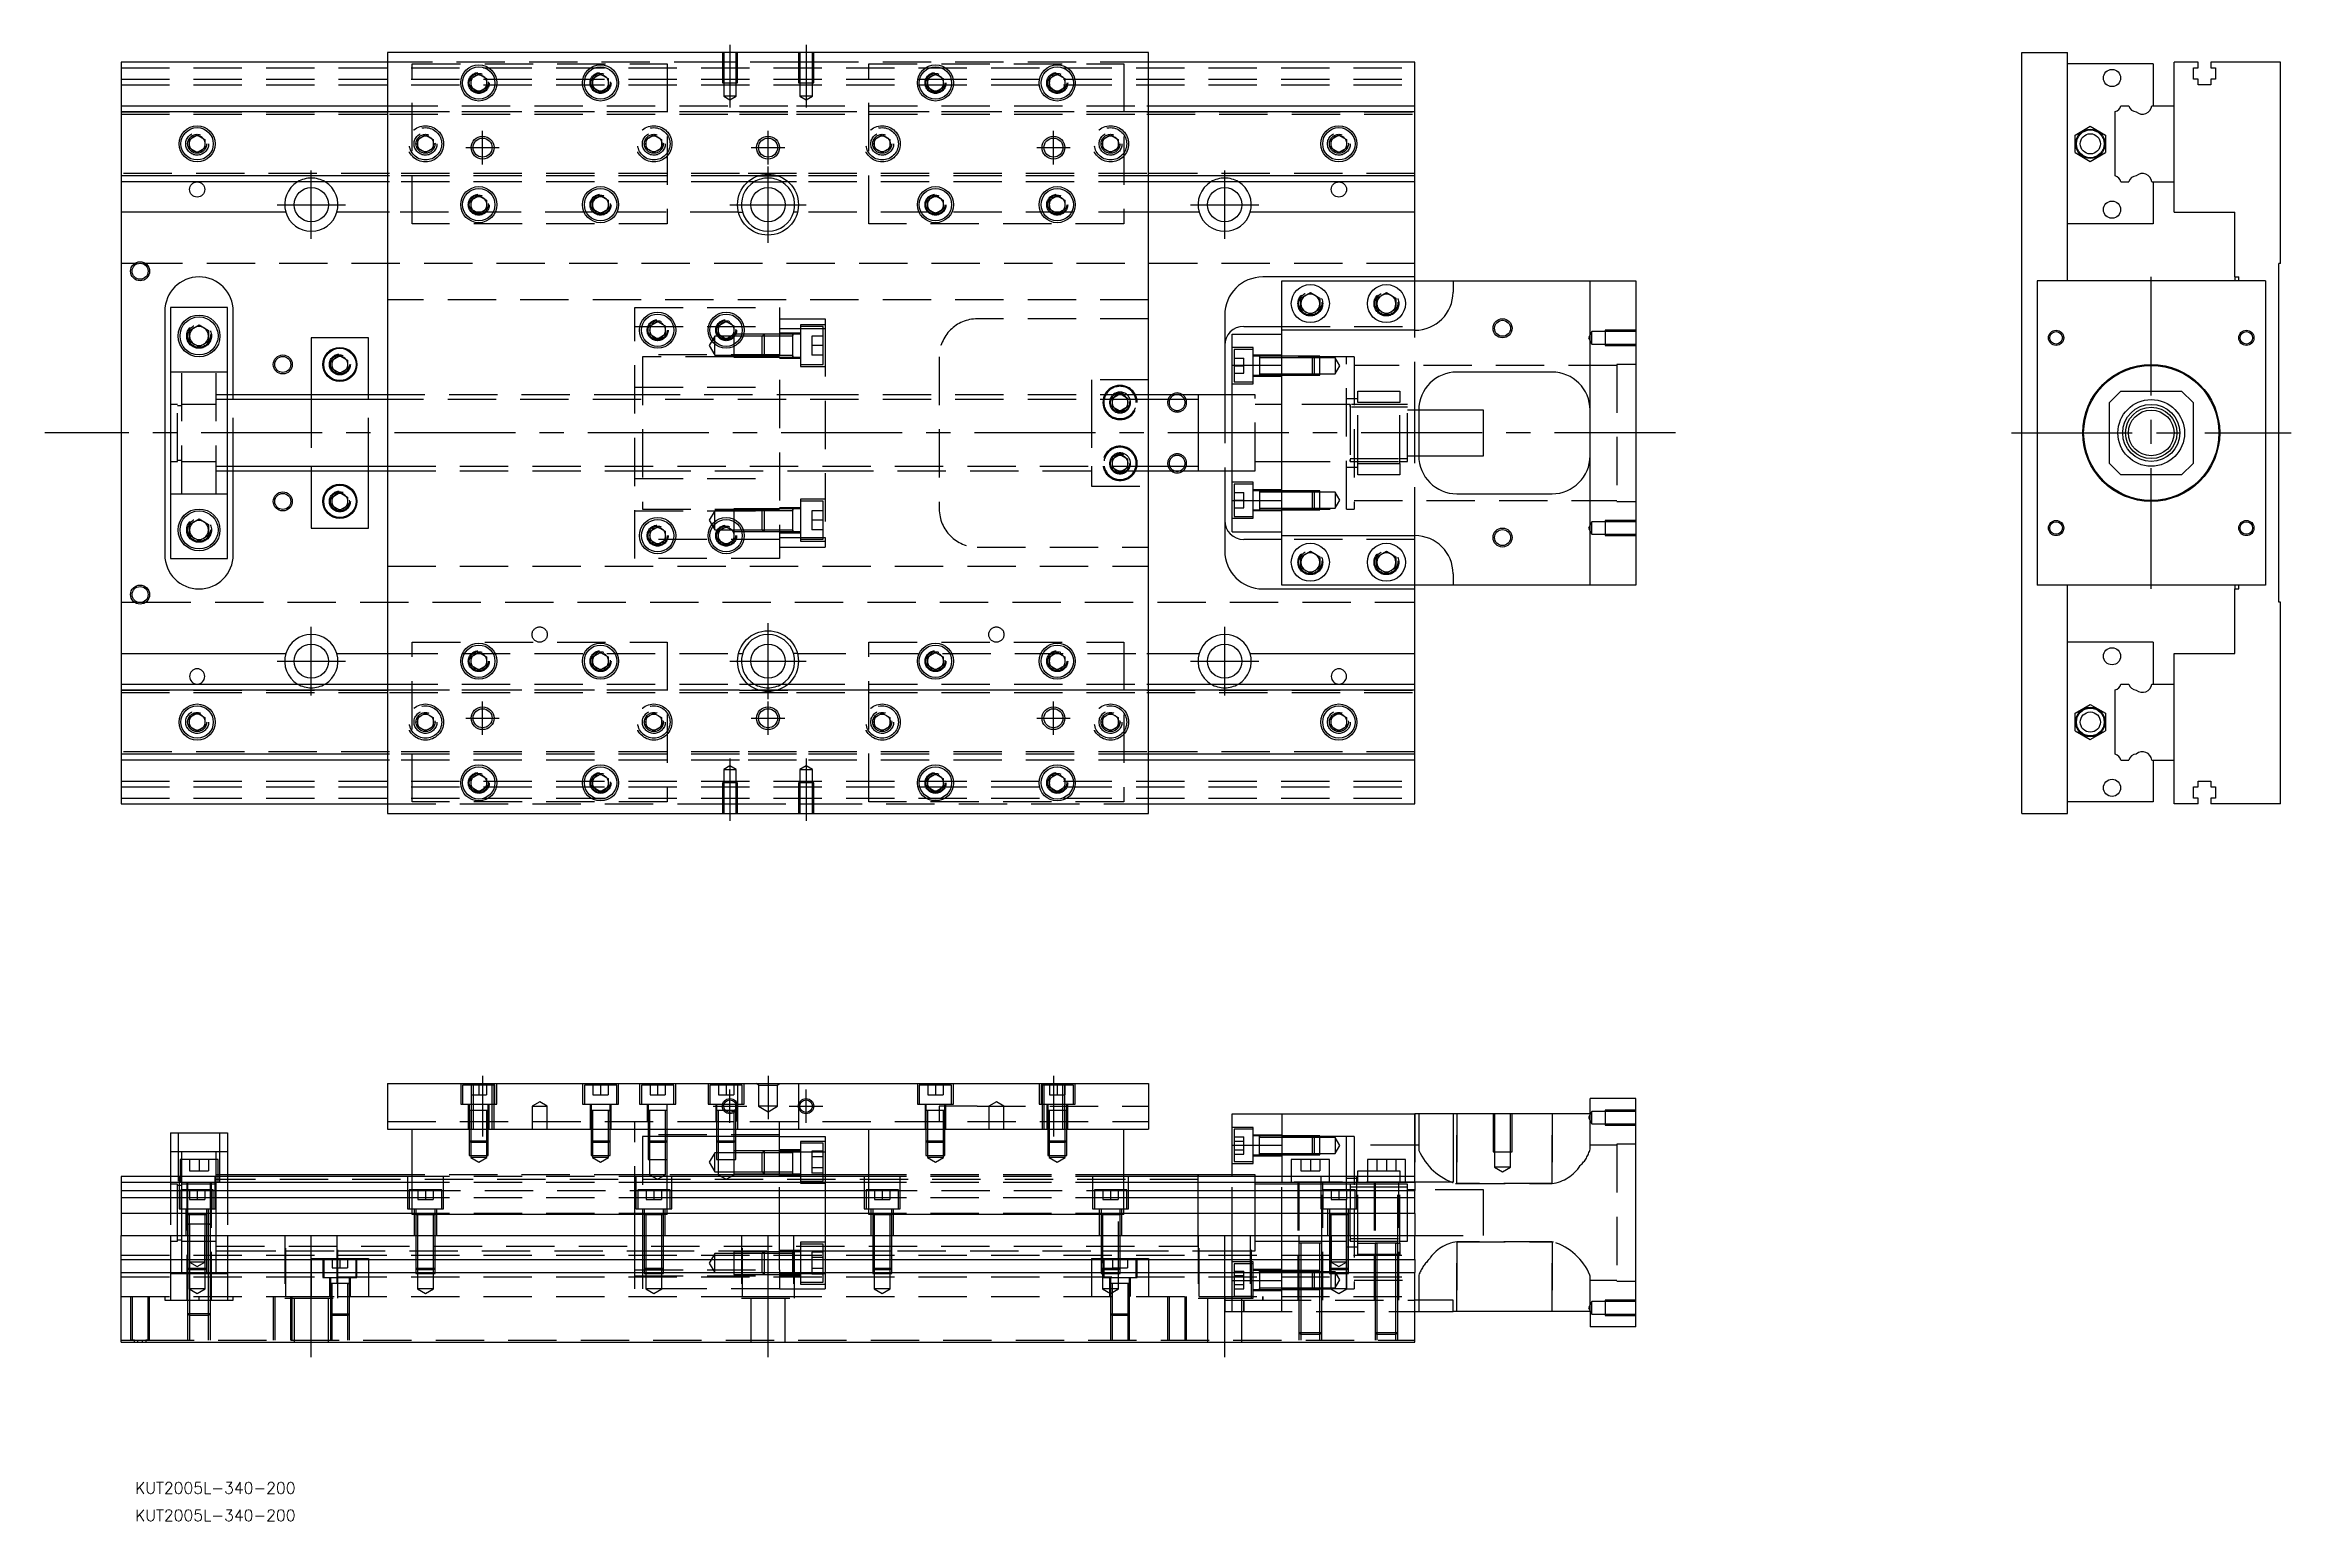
# Model space of a CAD drawing. Extents: x -20 to 570, y -286 to 102.
import ezdxf

# ---------------------------------------------------------------- set-up
doc = ezdxf.new("R2010")
doc.units = 0
doc.linetypes.add('CENTER', pattern=[50.8, 31.75, -6.35, 6.35, -6.35])
doc.linetypes.add('DASHED', pattern=[19.05, 12.7, -6.35])
doc.layers.get('0').update_dxf_attribs({"linetype": 'CONTINUOUS'})
doc.layers.add('CENTER', color=1, linetype='CENTER')
doc.styles.get("Standard").update_dxf_attribs({"font": 'txt.shx', "height": 3, "bigfont": 'bigfont.shx'})

# ---------------------------------------------------------------- blocks, each defined once
blk = doc.blocks.new('*U2')
at = {"color": 7, "linetype": 'CONTINUOUS'}
blk.add_text('KUT2005L-340-200', height=3, dxfattribs=at).set_placement((3.68, -286.04))
blk = doc.blocks.new('*U3')
at = {"color": 7, "linetype": 'CONTINUOUS'}
blk.add_text('KUT2005L-340-200', height=3, dxfattribs=at).set_placement((3.68, -278.85))

msp = doc.modelspace()

# ---------------------------------------------------------------- linework, layer by layer
at = {"color": 7, "linetype": 'CONTINUOUS'}
for p, q in [((0, 97.5), (0, 86)), ((70, 97.5), (0, 97.5)), ((270, 100), (70, 100)), ((70, 100), (70, -100)), ((270, -100), (270, 100)), ((340, 97.5), (270, 97.5)), ((340, 86), (340, 97.5)), ((499.45, -100), (499.45, 100)), ((499.45, 100), (511.45, 100)), ((511.45, 40), (511.45, 100)), ((533.95, 97), (511.45, 97)), ((533.95, 97), (533.95, 86)), ((539.45, 86), (539.45, 97.5)), ((545.75, 97.5), (539.45, 97.5)), ((544.6, 96), (545.75, 96)), ((544.6, 93), (544.6, 96)), ((545.75, 96), (545.75, 97.5)), ((549.15, 97.5), (549.15, 96)), ((567.45, 97.5), (549.15, 97.5)), ((549.15, 96), (550.3, 96)), ((550.3, 96), (550.3, 93)), ((567.45, 44.5), (567.45, 97.5)), ((92, 93.1547), (94, 94.309402)), ((92, 90.8453), (92, 93.1547)), ((94, 89.690598), (92, 90.8453)), ((94, 94.309402), (96, 93.1547)), ((96, 90.8453), (94, 89.690598)), ((96, 93.1547), (96, 90.8453)), ((124, 93.1547), (126, 94.309402)), ((124, 90.8453), (124, 93.1547)), ((126, 89.690598), (124, 90.8453)), ((126, 94.309402), (128, 93.1547)), ((128, 90.8453), (126, 89.690598)), ((128, 93.1547), (128, 90.8453)), ((212, 93.1547), (214, 94.309402)), ((212, 90.8453), (212, 93.1547)), ((214, 89.690598), (212, 90.8453)), ((214, 94.309402), (216, 93.1547)), ((216, 90.8453), (214, 89.690598)), ((216, 93.1547), (216, 90.8453)), ((244, 93.1547), (246, 94.309402)), ((244, 90.8453), (244, 93.1547)), ((246, 89.690598), (244, 90.8453)), ((246, 94.309402), (248, 93.1547)), ((248, 90.8453), (246, 89.690598)), ((248, 93.1547), (248, 90.8453)), ((545.75, 93), (544.6, 93)), ((545.75, 91.5), (545.75, 93)), ((549.15, 91.5), (545.75, 91.5)), ((549.15, 93), (549.15, 91.5)), ((550.3, 93), (549.15, 93)), ((0, 86), (0, 84.460392)), ((0, 86), (70, 86)), ((0, 84.460392), (0, 67.539608)), ((0, 84.460392), (70, 84.460392)), ((270, 86), (340, 86)), ((270, 84.460392), (340, 84.460392)), ((340, 84.460392), (340, 86)), ((340, 67.539608), (340, 84.460392)), ((523.95, 67.539608), (523.95, 84.460392)), ((525.489608, 86), (527.610392, 86)), ((533.631934, 86), (539.45, 86)), ((539.45, 66), (539.45, 86)), ((539.45, 66), (539.45, 86)), ((18, 77.1547), (20, 78.309402)), ((18, 74.8453), (18, 77.1547)), ((20, 78.309402), (22, 77.1547)), ((22, 77.1547), (22, 74.8453)), ((318, 77.1547), (320, 78.309402)), ((318, 74.8453), (318, 77.1547)), ((320, 78.309402), (322, 77.1547)), ((322, 77.1547), (322, 74.8453)), ((513.450002, 78.309401), (517.450002, 80.618802)), ((513.450002, 73.690599), (513.450002, 78.309401)), ((517.450002, 80.618802), (521.450002, 78.309401)), ((521.450002, 78.309401), (521.450002, 73.690599)), ((20, 73.690598), (18, 74.8453)), ((22, 74.8453), (20, 73.690598)), ((320, 73.690598), (318, 74.8453)), ((322, 74.8453), (320, 73.690598)), ((513.450002, 73.690599), (517.450002, 71.381198)), ((517.450002, 71.381198), (521.450002, 73.690599)), ((70, 67.539608), (0, 67.539608)), ((0, 67.539608), (0, 66)), ((70, 66), (0, 66)), ((0, 66), (0, 58)), ((166.394449, 66), (173.605551, 66)), ((167.325246, 67.539608), (172.674754, 67.539608)), ((340, 67.539608), (270, 67.539608)), ((340, 66), (270, 66)), ((340, 66), (340, 67.539608)), ((340, 58), (340, 66)), ((525.489608, 66), (527.610392, 66)), ((533.631934, 66), (539.45, 66)), ((533.95, 66), (533.95, 55)), ((539.45, 58), (539.45, 66)), ((92, 61.1547), (94, 62.309402)), ((92, 58.8453), (92, 61.1547)), ((94, 62.309402), (96, 61.1547)), ((96, 61.1547), (96, 58.8453)), ((124, 61.1547), (126, 62.309402)), ((124, 58.8453), (124, 61.1547)), ((126, 62.309402), (128, 61.1547)), ((128, 61.1547), (128, 58.8453)), ((212, 61.1547), (214, 62.309402)), ((212, 58.8453), (212, 61.1547)), ((214, 62.309402), (216, 61.1547)), ((216, 61.1547), (216, 58.8453)), ((244, 61.1547), (246, 62.309402)), ((244, 58.8453), (244, 61.1547)), ((246, 62.309402), (248, 61.1547)), ((248, 61.1547), (248, 58.8453)), ((43.291796, 58), (0, 58)), ((0, 58), (0, -58)), ((70, 58), (56.708204, 58)), ((94, 57.690598), (92, 58.8453)), ((96, 58.8453), (94, 57.690598)), ((126, 57.690598), (124, 58.8453)), ((128, 58.8453), (126, 57.690598)), ((162.254033, 58), (163.291796, 58)), ((177.745967, 58), (176.708204, 58)), ((214, 57.690598), (212, 58.8453)), ((216, 58.8453), (214, 57.690598)), ((246, 57.690598), (244, 58.8453)), ((248, 58.8453), (246, 57.690598)), ((283.291796, 58), (270, 58)), ((340, 58), (296.708204, 58)), ((340, 41), (340, 58)), ((533.95, 55), (511.45, 55)), ((539.45, 58), (555.45, 58)), ((555.45, 41), (555.45, 58)), ((567.45, 44.5), (566.95, 44.5)), ((566.95, -44.5), (566.95, 44.5)), ((340, 41), (300, 41)), ((305, 27), (305, 40)), ((305, 40), (350, 40)), ((310, 35.443376), (312.5, 36.886752)), ((310, 32.556624), (310, 35.443376)), ((312.5, 36.886752), (315, 35.443376)), ((315, 35.443376), (315, 32.556624)), ((330, 35.443376), (332.5, 36.886752)), ((330, 32.556624), (330, 35.443376)), ((332.5, 36.886752), (335, 35.443376)), ((335, 35.443376), (335, 32.556624)), ((340, 40), (340, 41)), ((350, 40), (350, 37)), ((350, 40), (386, 40)), ((386, -40), (386, 40)), ((386, 40), (398, 40)), ((398, 40), (398, -40)), ((503.45, 40), (503.45, -40)), ((563.45, 40), (503.45, 40)), ((555.45, 41), (556.45, 41)), ((555.45, 41), (555.45, 40)), ((556.45, 40), (556.45, 41)), ((563.45, 40), (563.45, -40)), ((11.5, 32), (11.5, -32)), ((28, 33), (13, 33)), ((13, 33), (13, -33)), ((28, -33), (28, 33)), ((29.5, 10), (29.5, 32)), ((290, 31), (290, 10)), ((312.5, 31.113248), (310, 32.556624)), ((315, 32.556624), (312.5, 31.113248)), ((332.5, 31.113248), (330, 32.556624)), ((335, 32.556624), (332.5, 31.113248)), ((18, 26.943376), (20.5, 28.386752)), ((18, 24.056624), (18, 26.943376)), ((20.5, 22.613248), (18, 24.056624)), ((20.5, 28.386752), (23, 26.943376)), ((23, 24.056624), (20.5, 22.613248)), ((23, 26.943376), (23, 24.056624)), ((50, 25), (50, 10)), ((65, 25), (50, 25)), ((65, 10), (65, 25)), ((139, 28.1547), (141, 29.309402)), ((139, 25.8453), (139, 28.1547)), ((141, 24.690598), (139, 25.8453)), ((141, 29.309402), (143, 28.1547)), ((143, 25.8453), (141, 24.690598)), ((143, 28.1547), (143, 25.8453)), ((157, 28.1547), (159, 29.309402)), ((157, 25.8453), (157, 28.1547)), ((159, 24.690598), (157, 25.8453)), ((159, 29.309402), (161, 28.1547)), ((161, 25.8453), (159, 24.690598)), ((161, 28.1547), (161, 25.8453)), ((292, 17.78342), (292, 26)), ((292, 26), (305, 26)), ((295, 28), (305, 28)), ((340, 27), (305, 27)), ((305, 17.78342), (305, 27)), ((55.5, 19.1547), (57.5, 20.309402)), ((55.5, 16.8453), (55.5, 19.1547)), ((57.5, 20.309402), (59.5, 19.1547)), ((59.5, 19.1547), (59.5, 16.8453)), ((176.5, 19.949668), (176.5, 19.950696)), ((292, -17.78342), (292, 17.78342)), ((292, 17.78342), (305, 17.78342)), ((305, -17.78342), (305, 17.78342)), ((305, -17.78342), (305, 17.78342)), ((57.5, 15.690598), (55.5, 16.8453)), ((59.5, 16.8453), (57.5, 15.690598)), ((270, 10), (270, 14)), ((376, 16), (351, 16)), ((70, 10), (28, 10)), ((283, 10), (270, 10)), ((283, 10.000006), (283, -10.000006)), ((292, 10), (283, 10)), ((341, 6), (341, -6)), ((358, 6), (341, 6)), ((358, -6), (358, 6)), ((525.45, 11), (522.45, 8)), ((522.45, -8), (522.45, 8)), ((525.45, 11), (541.45, 11)), ((544.45, 8), (541.45, 11)), ((544.45, 8), (544.45, -8)), ((28, -10), (70, -10)), ((29.5, -32), (29.5, -10)), ((50, -10), (50, -25)), ((65, -25), (65, -10)), ((270, -14), (270, -10)), ((270, -10), (283, -10)), ((283, -10), (292, -10)), ((290, -10), (290, -31)), ((341, -6), (358, -6)), ((522.45, -8), (525.45, -11)), ((541.45, -11), (525.45, -11)), ((541.45, -11), (544.45, -8)), ((55.5, -16.8453), (57.5, -15.690598)), ((55.5, -19.1547), (55.5, -16.8453)), ((57.5, -15.690598), (59.5, -16.8453)), ((59.5, -16.8453), (59.5, -19.1547)), ((351, -16), (376, -16)), ((18, -24.056624), (20.5, -22.613248)), ((20.5, -22.613248), (23, -24.056624)), ((57.5, -20.309402), (55.5, -19.1547)), ((59.5, -19.1547), (57.5, -20.309402)), ((292, -17.78342), (305, -17.78342)), ((292, -26), (292, -17.78342)), ((305, -27), (305, -17.78342)), ((18, -26.943376), (18, -24.056624)), ((20.5, -28.386752), (18, -26.943376)), ((23, -26.943376), (20.5, -28.386752)), ((23, -24.056624), (23, -26.943376)), ((50, -25), (65, -25)), ((139, -25.8453), (141, -24.690598)), ((139, -28.1547), (139, -25.8453)), ((141, -29.309402), (139, -28.1547)), ((141, -24.690598), (143, -25.8453)), ((143, -28.1547), (141, -29.309402)), ((143, -25.8453), (143, -28.1547)), ((157, -25.8453), (159, -24.690598)), ((157, -28.1547), (157, -25.8453)), ((159, -29.309402), (157, -28.1547)), ((159, -24.690598), (161, -25.8453)), ((161, -28.1547), (159, -29.309402)), ((161, -25.8453), (161, -28.1547)), ((176.5, -25.949678), (176.5, -25.94865)), ((292, -26), (305, -26)), ((305, -28), (295, -28)), ((305, -27), (340, -27)), ((305, -40), (305, -27)), ((506.55, -24.499994), (506.55, -24.500852)), ((13, -33), (28, -33)), ((310, -32.556624), (312.5, -31.113248)), ((310, -35.443376), (310, -32.556624)), ((312.5, -31.113248), (315, -32.556624)), ((315, -32.556624), (315, -35.443376)), ((330, -32.556624), (332.5, -31.113248)), ((330, -35.443376), (330, -32.556624)), ((332.5, -31.113248), (335, -32.556624)), ((335, -32.556624), (335, -35.443376)), ((300, -41), (340, -41)), ((350, -40), (305, -40)), ((312.5, -36.886752), (310, -35.443376)), ((315, -35.443376), (312.5, -36.886752)), ((332.5, -36.886752), (330, -35.443376)), ((335, -35.443376), (332.5, -36.886752)), ((340, -41), (340, -40)), ((340, -58), (340, -41)), ((350, -37), (350, -40)), ((386, -40), (350, -40)), ((398, -40), (386, -40)), ((563.45, -40), (503.45, -40)), ((511.45, -100), (511.45, -40)), ((555.45, -40), (555.45, -41)), ((555.45, -41), (556.45, -41)), ((555.45, -58), (555.45, -41)), ((556.45, -41), (556.45, -40)), ((567.45, -44.5), (566.95, -44.5)), ((567.45, -97.5), (567.45, -44.5)), ((0, -58), (0, -66)), ((0, -58), (43.291796, -58)), ((56.708204, -58), (70, -58)), ((92, -58.8453), (94, -57.690598)), ((92, -61.1547), (92, -58.8453)), ((94, -57.690598), (96, -58.8453)), ((96, -58.8453), (96, -61.1547)), ((124, -58.8453), (126, -57.690598)), ((124, -61.1547), (124, -58.8453)), ((126, -57.690598), (128, -58.8453)), ((128, -58.8453), (128, -61.1547)), ((162.254033, -58), (163.291796, -58)), ((177.745967, -58), (176.708204, -58)), ((212, -58.8453), (214, -57.690598)), ((212, -61.1547), (212, -58.8453)), ((214, -57.690598), (216, -58.8453)), ((216, -58.8453), (216, -61.1547)), ((244, -58.8453), (246, -57.690598)), ((244, -61.1547), (244, -58.8453)), ((246, -57.690598), (248, -58.8453)), ((248, -58.8453), (248, -61.1547)), ((270, -58), (283.291796, -58)), ((296.708204, -58), (340, -58)), ((340, -66), (340, -58)), ((533.95, -55), (511.45, -55)), ((533.95, -55), (533.95, -66)), ((539.45, -66), (539.45, -58)), ((539.45, -58), (555.45, -58)), ((94, -62.309402), (92, -61.1547)), ((96, -61.1547), (94, -62.309402)), ((126, -62.309402), (124, -61.1547)), ((128, -61.1547), (126, -62.309402)), ((214, -62.309402), (212, -61.1547)), ((216, -61.1547), (214, -62.309402)), ((246, -62.309402), (244, -61.1547)), ((248, -61.1547), (246, -62.309402)), ((0, -66), (0, -67.539608)), ((0, -66), (70, -66)), ((0, -67.539608), (0, -84.460392)), ((0, -67.539608), (70, -67.539608)), ((166.394449, -66), (173.605551, -66)), ((167.325246, -67.539608), (172.674754, -67.539608)), ((270, -66), (340, -66)), ((270, -67.539608), (340, -67.539608)), ((340, -67.539608), (340, -66)), ((340, -84.460392), (340, -67.539608)), ((523.95, -84.460392), (523.95, -67.539608)), ((525.489608, -66), (527.610392, -66)), ((533.631934, -66), (539.45, -66)), ((539.45, -86), (539.45, -66)), ((539.45, -86), (539.45, -66)), ((18, -74.8453), (20, -73.690598)), ((18, -77.1547), (18, -74.8453)), ((20, -73.690598), (22, -74.8453)), ((22, -74.8453), (22, -77.1547)), ((318, -74.8453), (320, -73.690598)), ((318, -77.1547), (318, -74.8453)), ((320, -73.690598), (322, -74.8453)), ((322, -74.8453), (322, -77.1547)), ((513.450002, -73.690599), (517.450002, -71.381198)), ((513.450002, -78.309401), (513.450002, -73.690599)), ((517.450002, -71.381198), (521.450002, -73.690599)), ((521.450002, -73.690599), (521.450002, -78.309401)), ((20, -78.309402), (18, -77.1547)), ((22, -77.1547), (20, -78.309402)), ((320, -78.309402), (318, -77.1547)), ((322, -77.1547), (320, -78.309402)), ((513.450002, -78.309401), (517.450002, -80.618802)), ((517.450002, -80.618802), (521.450002, -78.309401)), ((0, -84.460392), (0, -86)), ((70, -84.460392), (0, -84.460392)), ((70, -86), (0, -86)), ((0, -86), (0, -97.5)), ((340, -84.460392), (270, -84.460392)), ((340, -86), (270, -86)), ((340, -86), (340, -84.460392)), ((340, -97.5), (340, -86)), ((525.489608, -86), (527.610392, -86)), ((533.631934, -86), (539.45, -86)), ((533.95, -86), (533.95, -97)), ((539.45, -97.5), (539.45, -86)), ((92, -90.8453), (94, -89.690598)), ((92, -93.1547), (92, -90.8453)), ((94, -94.309402), (92, -93.1547)), ((94, -89.690598), (96, -90.8453)), ((96, -93.1547), (94, -94.309402)), ((96, -90.8453), (96, -93.1547)), ((124, -90.8453), (126, -89.690598)), ((124, -93.1547), (124, -90.8453)), ((126, -94.309402), (124, -93.1547)), ((126, -89.690598), (128, -90.8453)), ((128, -93.1547), (126, -94.309402)), ((128, -90.8453), (128, -93.1547)), ((212, -90.8453), (214, -89.690598)), ((212, -93.1547), (212, -90.8453)), ((214, -94.309402), (212, -93.1547)), ((214, -89.690598), (216, -90.8453)), ((216, -93.1547), (214, -94.309402)), ((216, -90.8453), (216, -93.1547)), ((244, -90.8453), (246, -89.690598)), ((244, -93.1547), (244, -90.8453)), ((246, -94.309402), (244, -93.1547)), ((246, -89.690598), (248, -90.8453)), ((248, -93.1547), (246, -94.309402)), ((248, -90.8453), (248, -93.1547)), ((544.6, -93), (545.75, -93)), ((544.6, -96), (544.6, -93)), ((545.75, -91.5), (549.15, -91.5)), ((545.75, -93), (545.75, -91.5)), ((549.15, -91.5), (549.15, -93)), ((549.15, -93), (550.3, -93)), ((550.3, -93), (550.3, -96)), ((0, -97.5), (70, -97.5)), ((70, -100), (270, -100)), ((270, -97.5), (340, -97.5)), ((499.45, -100), (511.45, -100)), ((533.95, -97), (511.45, -97)), ((545.75, -97.5), (539.45, -97.5)), ((545.75, -96), (544.6, -96)), ((545.75, -97.5), (545.75, -96)), ((549.15, -96), (549.15, -97.5)), ((550.3, -96), (549.15, -96)), ((567.45, -97.5), (549.15, -97.5)), ((70, -170.98), (70, -182.98)), ((70, -170.98), (270, -170.98)), ((270, -170.98), (270, -182.98)), ((386, -178.98), (386, -174.98)), ((398, -174.98), (386, -174.98)), ((398, -234.98), (398, -174.98)), ((161.500006, -178.08), (161.229838, -178.08)), ((292, -187.19658), (292, -178.98)), ((292, -178.98), (305, -178.98)), ((305, -178.98), (340, -178.98)), ((305, -178.98), (305, -195.48)), ((340, -195.48), (340, -178.98)), ((350, -178.98), (340, -178.98)), ((350, -178.98), (350, -196.98)), ((386, -178.98), (350, -178.98)), ((13, -183.98), (28, -183.98)), ((13, -183.98), (13, -195.48)), ((28, -183.98), (28, -195.48)), ((70, -182.98), (270, -182.98)), ((76.5, -205.48), (76.5, -182.98)), ((143.5, -205.48), (143.5, -182.98)), ((173, -195.48), (173, -182.98)), ((173, -184.98), (185, -184.98)), ((185, -184.98), (185, -195.48)), ((196.5, -205.48), (196.5, -182.98)), ((263.5, -205.48), (263.5, -182.98)), ((292, -187.19658), (305, -187.19658)), ((292, -195.48), (292, -187.19658)), ((299.1, -184.802326), (299.1, -184.803182)), ((317.5, -190.98), (307.5, -190.98)), ((307.5, -190.98), (307.5, -195.48)), ((317.5, -195.48), (317.5, -190.98)), ((337.5, -190.98), (327.5, -190.98)), ((327.5, -190.98), (327.5, -195.48)), ((337.5, -195.48), (337.5, -190.98)), ((0, -195.48), (0, -197.019608)), ((76.5, -195.48), (0, -195.48)), ((76.5, -197.019608), (0, -197.019608)), ((0, -197.019608), (0, -199.140392)), ((0, -199.140392), (76.5, -199.140392)), ((0, -199.140392), (0, -201.050532)), ((76.5, -194.98), (28, -194.98)), ((196.5, -195.48), (143.5, -195.48)), ((196.5, -197.019608), (143.5, -197.019608)), ((143.5, -199.140392), (196.5, -199.140392)), ((196.5, -194.98), (185, -194.98)), ((283, -194.98), (263.5, -194.98)), ((340, -195.48), (263.5, -195.48)), ((340, -197.019608), (263.5, -197.019608)), ((263.5, -199.140392), (340, -199.140392)), ((283, -194.98), (282.995, -194.98)), ((283, -194.979994), (283, -195.48)), ((283, -194.980502), (283, -194.98)), ((283.005, -194.98), (283, -194.98)), ((292, -194.98), (283, -194.98)), ((283, -195.477168), (283, -194.980502)), ((340, -197.019608), (340, -195.48)), ((350, -196.98), (340, -196.98)), ((340, -197.019608), (340, -199.140392)), ((340, -201.050532), (340, -199.140392)), ((76.5, -201.050532), (0, -201.050532)), ((0, -201.050532), (0, -205.161934)), ((0, -205.161934), (0, -210.98)), ((76.5, -205.161934), (0, -205.161934)), ((143.5, -205.48), (76.5, -205.48)), ((196.5, -201.050532), (143.5, -201.050532)), ((196.5, -205.161934), (143.5, -205.161934)), ((263.5, -205.48), (196.5, -205.48)), ((340, -201.050532), (263.5, -201.050532)), ((340, -205.161934), (263.5, -205.161934)), ((340, -205.161934), (340, -201.050532)), ((340, -205.161934), (340, -210.98)), ((0, -210.98), (340, -210.98)), ((0, -217.28), (0, -210.98)), ((17.9, -207.98), (17.499994, -207.98)), ((23, -217.28), (23, -210.98002)), ((340, -217.28), (340, -210.98)), ((0, -217.28), (340, -217.28)), ((0, -220.68), (0, -217.28)), ((22.1, -219.98), (22.1, -217.28)), ((335.500006, -212.98), (329.499994, -212.98)), ((330, -212.98), (330, -220.68)), ((335, -220.68), (335, -212.98)), ((340, -217.28), (340, -220.68)), ((0, -220.68), (340, -220.68)), ((0, -238.98), (0, -220.68)), ((18, -220.68), (18, -220.98)), ((299.1, -220.157664), (299.1, -220.55767)), ((299.1, -220.55767), (299.1, -220.68)), ((299.1, -222.515624), (299.1, -222.799714)), ((330, -220.68), (330, -227.97998)), ((335, -227.97998), (335, -220.68)), ((340, -238.98), (340, -220.68)), ((299.1, -224.75767), (299.1, -225.157674)), ((330, -227.98), (330, -236.98)), ((335, -236.98), (335, -227.98)), ((350, -227.98), (340, -227.98)), ((350, -230.98), (350, -227.98)), ((340, -230.98), (350, -230.98)), ((386, -230.98), (350, -230.98)), ((386, -230.98), (386, -234.98)), ((398, -234.98), (386, -234.98)), ((0, -238.98), (340, -238.98))]:
    msp.add_line(p, q, dxfattribs=at)
at = {"color": 3, "linetype": 'DASHED'}
for p, q in [((0, 96), (340, 96)), ((158.000006, 97.5), (70, 97.5)), ((76.5, 97), (143.5, 97)), ((76.5, 55), (76.5, 97)), ((143.5, 97), (143.5, 55)), ((158.000006, 100), (158.000006, 92)), ((161.999994, 97.5), (158.000006, 97.5)), ((158.35, 100), (158.35, 92)), ((161.65, 92), (161.65, 100)), ((161.999994, 92), (161.999994, 100)), ((178.000006, 97.5), (161.999994, 97.5)), ((178.000006, 100), (178.000006, 92)), ((181.999994, 97.5), (178.000006, 97.5)), ((178.35, 100), (178.35, 92)), ((181.65, 92), (181.65, 100)), ((181.999994, 92), (181.999994, 100)), ((270, 97.5), (181.999994, 97.5)), ((196.5, 97), (263.5, 97)), ((196.5, 55), (196.5, 97)), ((263.5, 97), (263.5, 55)), ((0, 93), (340, 93)), ((0, 91.5), (340, 91.5)), ((96.483582, 92.286038), (96.5, 92)), ((128.483582, 92.286038), (128.5, 92)), ((158.000006, 92), (161.999994, 92)), ((158.35, 92), (158.35, 88.5)), ((161.65, 88.5), (161.65, 92)), ((178.000006, 92), (181.999994, 92)), ((178.35, 92), (178.35, 88.5)), ((181.65, 88.5), (181.65, 92)), ((211.5, 92), (211.518502, 92.303588)), ((243.5, 92), (243.512884, 92.253488)), ((0, 84.403994), (70.5, 84.403994)), ((0, 83.8), (70.5, 83.8)), ((70, 86), (70.5, 86)), ((70, 84.460392), (70.5, 84.460392)), ((70.5, 86), (162.5, 86)), ((70.5, 84.460392), (162.5, 84.460392)), ((162.5, 84.403994), (70.5, 84.403994)), ((70.5, 83.8), (162.5, 83.8)), ((161.65, 88.5), (158.35, 88.5)), ((158.35, 88.5), (160, 87.547372)), ((160, 87.547372), (161.65, 88.5)), ((162.5, 86), (177.5, 86)), ((162.5, 84.460392), (177.5, 84.460392)), ((162.5, 84.403994), (177.5, 84.403994)), ((162.5, 83.8), (177.5, 83.8)), ((177.5, 86), (269.5, 86)), ((177.5, 84.460392), (269.5, 84.460392)), ((269.5, 84.403994), (177.5, 84.403994)), ((177.5, 83.8), (269.5, 83.8)), ((181.65, 88.5), (178.35, 88.5)), ((178.35, 88.5), (180, 87.547372)), ((180, 87.547372), (181.65, 88.5)), ((269.5, 86), (270, 86)), ((269.5, 84.460392), (270, 84.460392)), ((269.5, 84.403994), (340, 84.403994)), ((269.5, 83.8), (340, 83.8)), ((78, 77.1547), (80, 78.309402)), ((78, 74.8453), (78, 77.1547)), ((80, 78.309402), (82, 77.1547)), ((82, 77.1547), (82, 74.8453)), ((138, 77.1547), (140, 78.309402)), ((138, 74.8453), (138, 77.1547)), ((140, 78.309402), (142, 77.1547)), ((142, 77.1547), (142, 74.8453)), ((198, 77.1547), (200, 78.309402)), ((198, 74.8453), (198, 77.1547)), ((200, 78.309402), (202, 77.1547)), ((202, 77.1547), (202, 74.8453)), ((258, 77.1547), (260, 78.309402)), ((258, 74.8453), (258, 77.1547)), ((260, 78.309402), (262, 77.1547)), ((262, 77.1547), (262, 74.8453)), ((17.5, 76), (17.534018, 76.411016)), ((80, 73.690598), (78, 74.8453)), ((82, 74.8453), (80, 73.690598)), ((82.483582, 76.286038), (82.5, 76)), ((140, 73.690598), (138, 74.8453)), ((142, 74.8453), (140, 73.690598)), ((142.483582, 76.286038), (142.5, 76)), ((197.5, 76), (197.534018, 76.411016)), ((200, 73.690598), (198, 74.8453)), ((202, 74.8453), (200, 73.690598)), ((257.5, 76), (257.534018, 76.411016)), ((260, 73.690598), (258, 74.8453)), ((262, 74.8453), (260, 73.690598)), ((322.483582, 76.286038), (322.5, 76)), ((70.5, 68.2), (0, 68.2)), ((70.5, 67.596006), (0, 67.596006)), ((70.5, 67.539608), (70, 67.539608)), ((70.5, 66), (70, 66)), ((162.5, 68.2), (70.5, 68.2)), ((162.5, 67.596006), (70.5, 67.596006)), ((162.5, 67.539608), (70.5, 67.539608)), ((162.5, 66), (70.5, 66)), ((177.5, 68.2), (162.5, 68.2)), ((177.5, 67.596006), (162.5, 67.596006)), ((167.325246, 67.539608), (162.5, 67.539608)), ((166.394449, 66), (162.5, 66)), ((177.5, 67.539608), (172.674754, 67.539608)), ((177.5, 66), (173.605551, 66)), ((269.5, 68.2), (177.5, 68.2)), ((269.5, 67.596006), (177.5, 67.596006)), ((269.5, 67.539608), (177.5, 67.539608)), ((269.5, 66), (177.5, 66)), ((340, 68.2), (269.5, 68.2)), ((340, 67.596006), (269.5, 67.596006)), ((270, 67.539608), (269.5, 67.539608)), ((270, 66), (269.5, 66)), ((96.483582, 60.286038), (96.5, 60)), ((128.483582, 60.286038), (128.5, 60)), ((211.5, 60), (211.518502, 60.303588)), ((243.5, 60), (243.512884, 60.253488)), ((70.5, 58), (70, 58)), ((162.254033, 58), (70.5, 58)), ((143.5, 55), (76.5, 55)), ((269.5, 58), (177.745967, 58)), ((263.5, 55), (196.5, 55)), ((270, 58), (269.5, 58)), ((4.359688, 44.5), (0, 44.5)), ((340, 44.5), (5.640312, 44.5)), ((340, 28), (340, 40)), ((270, 35), (70, 35)), ((135, -33), (135, 33)), ((135, 33), (173, 33)), ((173, 33), (173, -33)), ((173, 30), (185, 30)), ((185, 30), (185, 27.495454)), ((270, 30), (225, 30)), ((315.477798, 34.364306), (315.5, 34)), ((335.477798, 34.364306), (335.5, 34)), ((23.477798, 25.864306), (23.5, 25.5)), ((135, 28), (173, 28)), ((138.5, 27), (138.518502, 27.303588)), ((156, 25.449674), (154.556624, 22.949674)), ((156, 20.449674), (156, 25.449674)), ((157.583494, 25.449674), (156, 25.449674)), ((157.59475, 25.439464), (157.583494, 25.449674)), ((160.416436, 25.449674), (157.583494, 25.449674)), ((160.416506, 25.449674), (160.32061, 25.367214)), ((161, 25.449674), (160.416436, 25.449674)), ((161.268656, 25.949668), (161, 25.949668)), ((161, 25.8453), (161, 25.5)), ((161, 25.5), (161, 25.112542)), ((168.49998, 25.449674), (161, 25.449674)), ((161, 25.112542), (161, 23.25)), ((161.541516, 25.949668), (161.268656, 25.949668)), ((161.483582, 27.286038), (161.5, 27)), ((163.118168, 25.949668), (161.541516, 25.949668)), ((163.632418, 25.949668), (163.118168, 25.949668)), ((168.99998, 25.949668), (163.632418, 25.949668)), ((169, 25.949674), (168.5, 25.449674)), ((168.5, 20.449674), (168.5, 25.449674)), ((173, 25.449674), (168.5, 25.449674)), ((173, 25.949668), (168.999994, 25.949668)), ((169, 25.949674), (169, 19.949674)), ((173, 25.949674), (169, 25.949674)), ((173, 27.495454), (185, 27.495454)), ((178.5, 26.249674), (173, 26.249674)), ((176.505, 25.949674), (173.00002, 25.949674)), ((176.5, 25.449674), (173.00002, 25.449674)), ((178.5, 25.949674), (176.495, 25.949674)), ((176.5, 25.599876), (176.5, 25.949674)), ((176.5, 25.949674), (176.5, 25.599876)), ((176.5, 20.29947), (176.5, 25.599876)), ((178.5, 28.449674), (178.5, 17.449674)), ((185, 28.449674), (178.5, 28.449674)), ((184.5, 27.949674), (178.5, 27.949674)), ((181.5, 25.449674), (181.5, 22.949674)), ((184.5, 25.449674), (181.5, 25.449674)), ((184.5, 17.949674), (184.5, 27.949674)), ((185, 27.495454), (185, -27.495454)), ((305, 28), (340, 28)), ((305, 17.78342), (305, 26)), ((340, 27), (340, 28)), ((340, 6), (340, 27)), ((386.5, 26.65), (385.547372, 25)), ((385.547372, 25), (386.5, 23.35)), ((386.5, 23.35), (386.5, 26.65)), ((390, 26.65), (386.5, 26.65)), ((390, 26.999994), (390, 23.000006)), ((398, 26.999994), (390, 26.999994)), ((398, 26.65), (390, 26.65)), ((55, 18), (55.012884, 18.253488)), ((173, 20.5), (135, 20.5)), ((137, 20), (137, -20)), ((161, 20), (137, 20)), ((154.556624, 22.949674), (156, 20.449674)), ((156, 20.449674), (161, 20.449674)), ((161, 23.25), (161, 22.691578)), ((161, 22.691578), (161, 19.949678)), ((161, 20.449674), (168.49998, 20.449674)), ((168.949674, 20), (161, 20)), ((161, 19.949678), (168.99998, 19.949678)), ((168.5, 20.449674), (173, 20.449674)), ((168.5, 20.449674), (169, 19.949674)), ((173, 20), (168.949674, 20)), ((168.999994, 19.949678), (173, 19.949678)), ((169, 19.949674), (173, 19.949674)), ((173, 19.649674), (178.5, 19.649674)), ((173.00002, 20.449674), (176.5, 20.449674)), ((173.00002, 19.949674), (176.505, 19.949674)), ((176.495, 19.949674), (178.5, 19.949674)), ((176.5, 19.949674), (176.5, 20.29947)), ((176.5, 20.29947), (176.5, 19.949674)), ((178.5, 17.949674), (184.5, 17.949674)), ((184.5, 22.949674), (181.5, 22.949674)), ((181.5, 22.949674), (181.5, 20.449674)), ((184.5, 20.449674), (181.5, 20.449674)), ((215, 20), (215, -20)), ((297.5, 22.42767), (292, 22.42767)), ((292.5, 21.92767), (292.5, 13.42767)), ((297.5, 21.92767), (292.5, 21.92767)), ((292.5, 19.67767), (295, 19.67767)), ((295, 17.67767), (295, 19.67767)), ((297.5, 12.92767), (297.5, 22.42767)), ((305, 20.42767), (297.5, 20.42767)), ((299.1, 20.17767), (297.5, 20.17767)), ((299.1, 20.17767), (299.095, 20.17767)), ((299.1, 20.17767), (299.1, 19.92022)), ((299.105, 20.17767), (299.1, 20.17767)), ((304.99998, 20.17767), (299.1, 20.17767)), ((299.1, 19.92022), (299.1, 15.435068)), ((304.99998, 19.77767), (299.1, 19.77767)), ((313.1, 20.17767), (305, 20.17767)), ((313.1, 20.177664), (305, 20.177664)), ((322, 20), (305, 20)), ((313.5, 19.77767), (305, 19.77767)), ((313.1, 15.17767), (313.1, 20.17767)), ((313.5, 19.77767), (313.1, 20.17767)), ((315, 20.177664), (313.10002, 20.177664)), ((313.5, 19.77767), (313.5, 15.57767)), ((315, 19.77767), (313.50002, 19.77767)), ((315, 15.177674), (315, 20.177664)), ((319, 19.77767), (315, 19.77767)), ((319, 19.77767), (319, 15.57767)), ((320.212436, 17.67767), (319, 19.77767)), ((322, -20), (322, 20)), ((324, 20), (322, 20)), ((324, 20), (324, -20)), ((393, 17.75), (324, 17.75)), ((386.5, 23.35), (390, 23.35)), ((390, 23.35), (398, 23.35)), ((390, 23.000006), (398, 23.000006)), ((393, 18), (393, -18)), ((398, 18), (393, 18)), ((16, 16), (13, 16)), ((16, -16), (16, 16)), ((25, 16), (16, 16)), ((25, -16), (25, 16)), ((28, 16), (25, 16)), ((135, 12), (173, 12)), ((178.5, 17.449674), (185, 17.449674)), ((255, 14), (255, 10)), ((270, 14), (255, 14)), ((292, 12.92767), (297.5, 12.92767)), ((292.5, 17.67767), (295, 17.67767)), ((292.5, 15.67767), (295, 15.67767)), ((292.5, 13.42767), (297.5, 13.42767)), ((295, 15.67767), (295, 17.67767)), ((297.5, 15.17767), (299.1, 15.17767)), ((297.5, 14.92767), (305, 14.92767)), ((299.095, 15.17767), (299.1, 15.17767)), ((299.1, 15.57767), (304.99998, 15.57767)), ((299.1, 15.435068), (299.1, 15.17767)), ((299.1, 15.17767), (299.105, 15.17767)), ((299.1, 15.17767), (304.99998, 15.17767)), ((305, 15.57767), (313.5, 15.57767)), ((305, 15.177674), (313.1, 15.177674)), ((305, 15.17767), (313.1, 15.17767)), ((313.1, 15.17767), (313.5, 15.57767)), ((313.10002, 15.177674), (315, 15.177674)), ((313.50002, 15.57767), (315, 15.57767)), ((315, 15.57767), (319, 15.57767)), ((319, 15.57767), (320.212436, 17.67767)), ((14.85, 7.5), (13, 7.5)), ((14.85, -7.5), (14.85, 7.5)), ((16, 7.15), (14.85, 7.15)), ((25, 7.5), (16, 7.5)), ((28, 10), (25, 10)), ((28, 8.75), (25, 8.75)), ((29.5, 8.75), (29.5, 10)), ((29.5, -8.75), (29.5, 8.75)), ((50, 10), (50, 8.75)), ((50, 8.75), (50, -8.75)), ((65, 8.75), (65, 10)), ((65, -8.75), (65, 8.75)), ((137, 10), (70, 10)), ((270, 8.75), (70, 8.75)), ((185, 10), (137, 10)), ((270, 10), (185, 10)), ((255, 10), (255, 8.75)), ((255, 8.75), (255, -8.75)), ((260.5, 9.1547), (261.964102, 10)), ((260.5, 8.75), (260.5, 9.1547)), ((260.5, 6.8453), (260.5, 8.75)), ((262.5, 5.690598), (260.5, 6.8453)), ((261.964102, 10), (262.5, 10.309402)), ((262.5, 10.309402), (263.035898, 10)), ((264.5, 6.8453), (262.5, 5.690598)), ((263.035898, 10), (264.5, 9.1547)), ((264.5, 9.1547), (264.5, 8.75)), ((264.5, 8.75), (264.5, 6.8453)), ((264.983582, 8.286038), (265, 8)), ((270, 8.75), (270, 10)), ((270, -8.75), (270, 8.75)), ((283, 10), (282.995, 10)), ((283.005, 10), (283, 10)), ((290, 10), (290, -10)), ((298, 10), (292, 10)), ((298, -10), (298, 10)), ((305, 7.5), (298, 7.5)), ((323.005, 7.5), (305, 7.5)), ((325, 9), (322, 9)), ((336, 7.5), (322.995, 7.5)), ((323, 6.950984), (323, 7.5)), ((323, 7.5), (323, 6.951128)), ((323, 6.951128), (323, -6.950984)), ((336, 6.75), (323, 6.75)), ((325, 11), (336, 11)), ((325, 8), (325, 11)), ((336, 8), (325, 8)), ((325, -8), (325, 8)), ((336, 11), (336, 8)), ((336, -8), (336, 8)), ((338, 7.5), (336, 7.5)), ((338, 6.75), (336, 6.75)), ((338, -7.5), (338, 7.5)), ((341, 6), (338, 6)), ((340, -6), (340, 6)), ((260.5, -6.8453), (262.5, -5.690598)), ((262.5, -5.690598), (264.5, -6.8453)), ((13, -7.5), (14.85, -7.5)), ((14.85, -7.15), (16, -7.15)), ((16, -7.5), (25, -7.5)), ((25, -8.75), (28, -8.75)), ((25, -10), (28, -10)), ((29.5, -10), (29.5, -8.75)), ((50, -8.75), (50, -10)), ((65, -10), (65, -8.75)), ((70, -8.75), (270, -8.75)), ((70, -10), (137, -10)), ((137, -10), (185, -10)), ((185, -10), (270, -10)), ((255, -8.75), (255, -10)), ((255, -10), (255, -14)), ((260, -8), (260.018502, -7.696412)), ((260.5, -8.75), (260.5, -6.8453)), ((260.5, -9.1547), (260.5, -8.75)), ((261.964102, -10), (260.5, -9.1547)), ((262.5, -10.309402), (261.964102, -10)), ((263.035898, -10), (262.5, -10.309402)), ((264.5, -9.1547), (263.035898, -10)), ((264.5, -6.8453), (264.5, -8.75)), ((264.5, -8.75), (264.5, -9.1547)), ((270, -10), (270, -8.75)), ((282.995, -10), (283, -10)), ((283, -10), (283.005, -10)), ((292, -10), (298, -10)), ((298, -7.5), (305, -7.5)), ((305, -7.5), (323.005, -7.5)), ((322, -9), (325, -9)), ((322.995, -7.5), (336, -7.5)), ((323, -6.75), (336, -6.75)), ((323, -7.499332), (323, -6.950962)), ((323, -6.950984), (323, -7.5)), ((323, -7.5), (323, -7.499332)), ((325, -8), (336, -8)), ((325, -11), (325, -8)), ((336, -11), (325, -11)), ((336, -6.75), (338, -6.75)), ((336, -7.5), (338, -7.5)), ((336, -8), (336, -11)), ((338, -6), (341, -6)), ((340, -27), (340, -6)), ((13, -16), (16, -16)), ((16, -16), (25, -16)), ((25, -16), (28, -16)), ((135, -12), (173, -12)), ((178.5, -17.449674), (178.5, -28.449674)), ((185, -17.449674), (178.5, -17.449674)), ((255, -14), (270, -14)), ((297.5, -12.92767), (292, -12.92767)), ((292.5, -13.42767), (292.5, -21.92767)), ((297.5, -13.42767), (292.5, -13.42767)), ((292.5, -15.67767), (295, -15.67767)), ((292.5, -17.67767), (295, -17.67767)), ((295, -17.67767), (295, -15.67767)), ((295, -19.67767), (295, -17.67767)), ((297.5, -22.42767), (297.5, -12.92767)), ((305, -14.92767), (297.5, -14.92767)), ((299.1, -15.17767), (297.5, -15.17767)), ((299.1, -15.17767), (299.095, -15.17767)), ((299.1, -15.17767), (299.1, -15.435118)), ((304.99998, -15.17767), (299.1, -15.17767)), ((299.105, -15.17767), (299.1, -15.17767)), ((299.1, -15.435118), (299.1, -19.920272)), ((304.99998, -15.57767), (299.1, -15.57767)), ((313.1, -15.17767), (305, -15.17767)), ((313.1, -15.177674), (305, -15.177674)), ((313.5, -15.57767), (305, -15.57767)), ((313.1, -20.17767), (313.1, -15.17767)), ((313.5, -15.57767), (313.1, -15.17767)), ((315, -15.177674), (313.10002, -15.177674)), ((313.5, -15.57767), (313.5, -19.77767)), ((315, -15.57767), (313.50002, -15.57767)), ((315, -20.177664), (315, -15.177674)), ((319, -15.57767), (315, -15.57767)), ((319, -15.57767), (319, -19.77767)), ((320.212436, -17.67767), (319, -15.57767)), ((319, -19.77767), (320.212436, -17.67767)), ((59.983582, -17.713962), (60, -18)), ((135, -20.5), (173, -20.5)), ((137, -20), (161, -20)), ((156, -20.449674), (154.556624, -22.949674)), ((154.556624, -22.949674), (156, -25.449674)), ((156, -25.449674), (156, -20.449674)), ((161, -20.449674), (156, -20.449674)), ((161, -19.949678), (161, -22.691578)), ((168.99998, -19.949678), (161, -19.949678)), ((161, -20), (168.949674, -20)), ((168.49998, -20.449674), (161, -20.449674)), ((161, -22.691578), (161, -23.25)), ((161, -23.25), (161, -25.112542)), ((169, -19.949674), (168.5, -20.449674)), ((168.5, -25.449674), (168.5, -20.449674)), ((173, -20.449674), (168.5, -20.449674)), ((168.949674, -20), (173, -20)), ((173, -19.949678), (168.999994, -19.949678)), ((169, -19.949674), (169, -25.949674)), ((173, -19.949674), (169, -19.949674)), ((178.5, -19.649674), (173, -19.649674)), ((176.505, -19.949674), (173.00002, -19.949674)), ((176.5, -20.449674), (173.00002, -20.449674)), ((178.5, -19.949674), (176.495, -19.949674)), ((176.5, -20.29947), (176.5, -19.949674)), ((176.5, -19.949674), (176.5, -20.29947)), ((176.5, -25.599876), (176.5, -20.29947)), ((184.5, -17.949674), (178.5, -17.949674)), ((181.5, -20.449674), (181.5, -22.949674)), ((184.5, -20.449674), (181.5, -20.449674)), ((184.5, -22.949674), (181.5, -22.949674)), ((181.5, -22.949674), (181.5, -25.449674)), ((184.5, -27.949674), (184.5, -17.949674)), ((292, -22.42767), (297.5, -22.42767)), ((292.5, -19.67767), (295, -19.67767)), ((292.5, -21.92767), (297.5, -21.92767)), ((297.5, -20.17767), (299.1, -20.17767)), ((297.5, -20.42767), (305, -20.42767)), ((299.095, -20.17767), (299.1, -20.17767)), ((299.1, -19.77767), (304.99998, -19.77767)), ((299.1, -19.920272), (299.1, -20.17767)), ((299.1, -20.17767), (304.99998, -20.17767)), ((299.1, -20.17767), (299.105, -20.17767)), ((305, -26), (305, -17.78342)), ((305, -19.77767), (313.5, -19.77767)), ((305, -20), (322, -20)), ((305, -20.177664), (313.1, -20.177664)), ((305, -20.17767), (313.1, -20.17767)), ((313.1, -20.17767), (313.5, -19.77767)), ((313.10002, -20.177664), (315, -20.177664)), ((313.50002, -19.77767), (315, -19.77767)), ((315, -19.77767), (319, -19.77767)), ((322, -20), (324, -20)), ((324, -17.75), (393, -17.75)), ((386.5, -23.35), (385.547372, -25)), ((386.5, -26.65), (386.5, -23.35)), ((390, -23.35), (386.5, -23.35)), ((390, -23.000006), (390, -26.999994)), ((398, -23.000006), (390, -23.000006)), ((398, -23.35), (390, -23.35)), ((393, -18), (398, -18)), ((17.5, -25.5), (17.520026, -25.153944)), ((173, -28), (135, -28)), ((138.5, -27), (138.518502, -26.696412)), ((156, -25.449674), (157.583654, -25.449674)), ((156.5, -27), (156.518502, -26.696412)), ((157.583654, -25.449674), (160.416258, -25.449674)), ((160.416258, -25.449674), (161, -25.449674)), ((161, -25.112542), (161, -25.5)), ((161, -25.449674), (168.49998, -25.449674)), ((161, -25.5), (161, -25.8453)), ((161, -25.949668), (161.268656, -25.949668)), ((161.268656, -25.949668), (161.541516, -25.949668)), ((161.541516, -25.949668), (163.118168, -25.949668)), ((163.118168, -25.949668), (163.632418, -25.949668)), ((163.632418, -25.949668), (168.99998, -25.949668)), ((168.5, -25.449674), (173, -25.449674)), ((168.5, -25.449674), (169, -25.949674)), ((168.999994, -25.949668), (173, -25.949668)), ((169, -25.949674), (173, -25.949674)), ((173, -26.249674), (178.5, -26.249674)), ((173, -27.495454), (185, -27.495454)), ((173.00002, -25.449674), (176.5, -25.449674)), ((173.00002, -25.949674), (176.505, -25.949674)), ((176.495, -25.949674), (178.5, -25.949674)), ((176.5, -25.949674), (176.5, -25.599876)), ((176.5, -25.599876), (176.5, -25.949674)), ((178.5, -27.949674), (184.5, -27.949674)), ((178.5, -28.449674), (185, -28.449674)), ((184.5, -25.449674), (181.5, -25.449674)), ((185, -27.495454), (185, -30)), ((340, -28), (305, -28)), ((340, -28), (340, -27)), ((340, -40), (340, -28)), ((385.547372, -25), (386.5, -26.65)), ((386.5, -26.65), (390, -26.65)), ((390, -26.65), (398, -26.65)), ((390, -26.999994), (398, -26.999994)), ((70, -35), (270, -35)), ((173, -33), (135, -33)), ((173, -30), (185, -30)), ((225, -30), (270, -30)), ((315.477798, -33.635694), (315.5, -34)), ((335.477798, -33.635694), (335.5, -34)), ((0, -44.5), (4.359688, -44.5)), ((5.640312, -44.5), (340, -44.5)), ((70, -58), (70.5, -58)), ((70.5, -58), (162.254033, -58)), ((76.5, -97), (76.5, -55)), ((76.5, -55), (143.5, -55)), ((125.359688, -58), (125.464102, -58)), ((126.535898, -58), (126.640312, -58)), ((143.5, -55), (143.5, -97)), ((177.745967, -58), (269.5, -58)), ((196.5, -55), (263.5, -55)), ((196.5, -97), (196.5, -55)), ((263.5, -55), (263.5, -97)), ((269.5, -58), (270, -58)), ((91.5, -60), (91.512884, -59.746512)), ((128.483582, -59.713962), (128.5, -60)), ((216.483582, -59.713962), (216.5, -60)), ((243.5, -60), (243.512884, -59.746512)), ((0, -67.596006), (70.5, -67.596006)), ((0, -68.2), (70.5, -68.2)), ((70, -66), (70.5, -66)), ((70, -67.539608), (70.5, -67.539608)), ((70.5, -66), (162.5, -66)), ((70.5, -67.539608), (167.325246, -67.539608)), ((162.5, -67.596006), (70.5, -67.596006)), ((70.5, -68.2), (162.5, -68.2)), ((162.5, -66), (166.394449, -66)), ((162.5, -67.596006), (177.5, -67.596006)), ((162.5, -68.2), (177.5, -68.2)), ((172.674754, -67.539608), (269.5, -67.539608)), ((173.605551, -66), (177.5, -66)), ((177.5, -66), (269.5, -66)), ((269.5, -67.596006), (177.5, -67.596006)), ((177.5, -68.2), (269.5, -68.2)), ((269.5, -66), (270, -66)), ((269.5, -67.539608), (270, -67.539608)), ((269.5, -67.596006), (340, -67.596006)), ((269.5, -68.2), (340, -68.2)), ((17.5, -76), (17.534018, -75.588984)), ((78, -74.8453), (80, -73.690598)), ((78, -77.1547), (78, -74.8453)), ((80, -73.690598), (82, -74.8453)), ((82, -74.8453), (82, -77.1547)), ((82.483582, -75.713962), (82.5, -76)), ((138, -74.8453), (140, -73.690598)), ((138, -77.1547), (138, -74.8453)), ((140, -73.690598), (142, -74.8453)), ((142, -74.8453), (142, -77.1547)), ((142.483582, -75.713962), (142.5, -76)), ((198, -74.8453), (200, -73.690598)), ((198, -77.1547), (198, -74.8453)), ((200, -73.690598), (202, -74.8453)), ((202, -74.8453), (202, -77.1547)), ((202.483582, -75.713962), (202.5, -76)), ((258, -74.8453), (260, -73.690598)), ((258, -77.1547), (258, -74.8453)), ((260, -73.690598), (262, -74.8453)), ((262, -74.8453), (262, -77.1547)), ((262.483582, -75.713962), (262.5, -76)), ((322.483582, -75.713962), (322.5, -76)), ((80, -78.309402), (78, -77.1547)), ((82, -77.1547), (80, -78.309402)), ((140, -78.309402), (138, -77.1547)), ((142, -77.1547), (140, -78.309402)), ((200, -78.309402), (198, -77.1547)), ((202, -77.1547), (200, -78.309402)), ((260, -78.309402), (258, -77.1547)), ((262, -77.1547), (260, -78.309402)), ((70.5, -83.8), (0, -83.8)), ((70.5, -84.403994), (0, -84.403994)), ((70.5, -84.460392), (70, -84.460392)), ((70.5, -86), (70, -86)), ((162.5, -83.8), (70.5, -83.8)), ((162.5, -84.403994), (70.5, -84.403994)), ((162.5, -84.460392), (70.5, -84.460392)), ((162.5, -86), (70.5, -86)), ((160, -87.547372), (158.35, -88.5)), ((158.35, -88.5), (161.65, -88.5)), ((158.35, -88.5), (158.35, -92)), ((161.65, -88.5), (160, -87.547372)), ((161.65, -92), (161.65, -88.5)), ((177.5, -83.8), (162.5, -83.8)), ((177.5, -84.403994), (162.5, -84.403994)), ((177.5, -84.460392), (162.5, -84.460392)), ((177.5, -86), (162.5, -86)), ((269.5, -83.8), (177.5, -83.8)), ((269.5, -84.403994), (177.5, -84.403994)), ((269.5, -84.460392), (177.5, -84.460392)), ((269.5, -86), (177.5, -86)), ((180, -87.547372), (178.35, -88.5)), ((178.35, -88.5), (181.65, -88.5)), ((178.35, -88.5), (178.35, -92)), ((181.65, -88.5), (180, -87.547372)), ((181.65, -92), (181.65, -88.5)), ((340, -83.8), (269.5, -83.8)), ((340, -84.403994), (269.5, -84.403994)), ((270, -84.460392), (269.5, -84.460392)), ((270, -86), (269.5, -86)), ((0, -91.5), (340, -91.5)), ((0, -93), (340, -93)), ((96.483582, -91.713962), (96.5, -92)), ((128.483582, -91.713962), (128.5, -92)), ((161.999994, -92), (158.000006, -92)), ((158.000006, -92), (158.000006, -100)), ((158.35, -92), (158.35, -100)), ((161.65, -100), (161.65, -92)), ((161.999994, -100), (161.999994, -92)), ((181.999994, -92), (178.000006, -92)), ((178.000006, -92), (178.000006, -100)), ((178.35, -92), (178.35, -100)), ((181.65, -100), (181.65, -92)), ((181.999994, -100), (181.999994, -92)), ((211.5, -92), (211.518502, -91.696412)), ((248.483582, -91.713962), (248.5, -92)), ((0, -96), (340, -96)), ((70, -97.5), (158.000006, -97.5)), ((143.5, -97), (76.5, -97)), ((158.000006, -97.5), (161.999994, -97.5)), ((161.999994, -97.5), (178.000006, -97.5)), ((178.000006, -97.5), (181.999994, -97.5)), ((181.999994, -97.5), (270, -97.5)), ((263.5, -97), (196.5, -97)), ((89.25, -170.98), (89.25, -176.48)), ((92.000006, -170.98), (92.000006, -182.98)), ((92.5, -170.98), (92.5, -182.98)), ((97.5, -182.98), (97.5, -170.98)), ((97.999994, -182.98), (97.999994, -170.98)), ((98.75, -176.48), (98.75, -170.98)), ((121.25, -170.98), (121.25, -176.48)), ((130.75, -176.48), (130.75, -170.98)), ((136.25, -170.98), (136.25, -176.48)), ((145.75, -176.48), (145.75, -170.98)), ((154.25, -170.98), (154.25, -176.48)), ((162, -170.98), (162, -182.98)), ((163.75, -176.48), (163.75, -170.98)), ((167.5, -171.48), (167, -170.98)), ((172.5, -171.48), (173, -170.98)), ((178, -170.98), (178, -182.98)), ((209.25, -170.98), (209.25, -176.48)), ((218.75, -176.48), (218.75, -170.98)), ((241.25, -170.98), (241.25, -176.48)), ((241.999994, -171.48), (241.999994, -170.98)), ((242.000006, -170.98), (242.000006, -182.98)), ((242.5, -170.98), (242.5, -182.98)), ((247.5, -182.98), (247.5, -170.98)), ((247.999994, -182.98), (247.999994, -170.98)), ((250.75, -176.48), (250.75, -170.98)), ((89.25, -176.48), (98.75, -176.48)), ((98.25, -171.48), (89.75, -171.48)), ((89.75, -171.48), (89.75, -176.48)), ((91.25, -176.48), (91.25, -182.98)), ((91.5, -176.48), (91.5, -178.08)), ((92, -171.48), (92, -173.98)), ((92, -173.98), (94, -173.98)), ((94, -171.48), (94, -173.98)), ((94, -173.98), (96, -173.98)), ((96, -171.48), (96, -173.98)), ((96.5, -178.08), (96.5, -176.48)), ((96.75, -182.98), (96.75, -176.48)), ((98.25, -176.48), (98.25, -171.48)), ((110, -175.8253), (108, -176.98)), ((108, -176.98), (110, -176.98)), ((108, -176.98), (108, -182.98)), ((112, -176.98), (110, -175.8253)), ((110, -176.98), (112, -176.98)), ((112, -182.98), (112, -176.98)), ((121.25, -176.48), (130.75, -176.48)), ((130.25, -171.48), (121.75, -171.48)), ((121.75, -171.48), (121.75, -176.48)), ((123.25, -176.48), (123.25, -182.98)), ((123.5, -176.48), (123.5, -178.08)), ((124, -171.48), (124, -173.98)), ((124, -173.98), (126, -173.98)), ((126, -171.48), (126, -173.98)), ((126, -173.98), (128, -173.98)), ((128, -171.48), (128, -173.98)), ((128.5, -178.08), (128.5, -176.48)), ((128.75, -182.98), (128.75, -176.48)), ((130.25, -176.48), (130.25, -171.48)), ((136.25, -176.48), (145.75, -176.48)), ((145.25, -171.48), (136.75, -171.48)), ((136.75, -171.48), (136.75, -176.48)), ((138.25, -176.48), (138.25, -180.98)), ((138.5, -176.48), (138.5, -178.08)), ((139, -171.48), (139, -173.98)), ((139, -173.98), (141, -173.98)), ((141, -171.48), (141, -173.98)), ((141, -173.98), (143, -173.98)), ((143, -171.48), (143, -173.98)), ((143.5, -178.08), (143.5, -176.48)), ((145.25, -176.48), (145.25, -171.48)), ((154.25, -176.48), (163.75, -176.48)), ((163.25, -171.48), (154.75, -171.48)), ((154.75, -171.48), (154.75, -176.48)), ((156.25, -176.48), (156.25, -180.98)), ((156.5, -176.48), (156.5, -178.08)), ((157, -171.48), (157, -173.98)), ((157, -173.98), (159, -173.98)), ((159, -171.48), (159, -173.98)), ((159, -173.98), (161, -173.98)), ((161, -171.48), (161, -173.98)), ((161.5, -177.667386), (161.5, -176.48)), ((161.75, -180.98), (161.75, -176.48)), ((163.25, -176.48), (163.25, -171.48)), ((167.5, -171.48), (167.5, -176.98)), ((167.5, -171.48), (172.5, -171.48)), ((172.5, -176.98), (167.5, -176.98)), ((167.5, -176.98), (170, -178.423376)), ((170, -178.423376), (172.5, -176.98)), ((172.5, -176.98), (172.5, -171.48)), ((209.25, -176.48), (218.75, -176.48)), ((218.25, -171.48), (209.75, -171.48)), ((209.75, -171.48), (209.75, -176.48)), ((211.25, -176.48), (211.25, -182.98)), ((211.5, -176.48), (211.5, -178.08)), ((212, -171.48), (212, -173.98)), ((212, -173.98), (214, -173.98)), ((214, -171.48), (214, -173.98)), ((214, -173.98), (216, -173.98)), ((215, -176.98), (215, -180.98)), ((225, -176.98), (215, -176.98)), ((216, -171.48), (216, -173.98)), ((216.5, -178.08), (216.5, -176.48)), ((216.75, -182.98), (216.75, -176.48)), ((218.25, -176.48), (218.25, -171.48)), ((225, -176.98), (270, -176.98)), ((230, -175.8253), (228, -176.98)), ((228, -176.98), (230, -176.98)), ((228, -176.98), (228, -182.98)), ((232, -176.98), (230, -175.8253)), ((230, -176.98), (232, -176.98)), ((232, -182.98), (232, -176.98)), ((241.25, -176.48), (250.75, -176.48)), ((250.25, -171.48), (241.75, -171.48)), ((241.75, -171.48), (241.75, -176.48)), ((243.25, -176.48), (243.25, -182.98)), ((243.5, -176.48), (243.5, -178.08)), ((244, -171.48), (244, -173.98)), ((244, -173.98), (246, -173.98)), ((246, -171.48), (246, -173.98)), ((246, -173.98), (248, -173.98)), ((248, -171.48), (248, -173.98)), ((248.5, -178.08), (248.5, -176.48)), ((248.75, -182.98), (248.75, -176.48)), ((250.25, -176.48), (250.25, -171.48)), ((70, -180.98), (270, -180.98)), ((91.5, -178.075), (91.5, -178.08)), ((96.5, -178.08), (91.5, -178.08)), ((91.5, -178.08), (91.5, -178.085)), ((91.5, -178.08), (91.5, -182.97998)), ((91.9, -178.08), (91.9, -182.97998)), ((96.1, -182.97998), (96.1, -178.08)), ((96.242602, -178.08), (96.5, -178.08)), ((96.5, -178.08), (96.5, -178.075)), ((96.5, -178.085), (96.5, -178.08)), ((96.5, -182.97998), (96.5, -178.08)), ((123.5, -178.075), (123.5, -178.08)), ((128.5, -178.08), (123.5, -178.08)), ((123.5, -178.08), (123.5, -178.085)), ((123.5, -178.08), (123.5, -182.97998)), ((123.9, -178.08), (123.9, -182.97998)), ((128.1, -182.97998), (128.1, -178.08)), ((128.242602, -178.08), (128.5, -178.08)), ((128.5, -178.08), (128.5, -178.075)), ((128.5, -178.085), (128.5, -178.08)), ((128.5, -182.97998), (128.5, -178.08)), ((135, -182.98), (135, -180.98)), ((138.5, -178.075), (138.5, -178.08)), ((138.5, -178.08), (138.757448, -178.08)), ((143.5, -178.08), (138.5, -178.08)), ((138.5, -178.08), (138.5, -180.97998)), ((138.5, -178.08), (138.5, -178.085)), ((138.5, -180.98), (138.5, -182.98)), ((138.500006, -180.98), (138.500006, -182.98)), ((138.9, -178.08), (138.9, -186.48)), ((142.5, -178.075), (142.5, -178.08)), ((142.5, -178.08), (142.5, -178.085)), ((143.1, -186.48), (143.1, -178.08)), ((143.499994, -182.98), (143.499994, -180.98)), ((143.5, -178.08), (143.5, -178.075)), ((143.5, -180.97998), (143.5, -178.08)), ((143.5, -178.085), (143.5, -178.08)), ((143.5, -182.98), (143.5, -180.98)), ((156.5, -178.075), (156.5, -178.08)), ((161.5, -178.08), (156.5, -178.08)), ((156.5, -178.08), (156.5, -178.085)), ((156.5, -178.08), (156.5, -180.97998)), ((156.5, -180.98), (156.5, -182.98)), ((156.500006, -180.98), (156.500006, -182.98)), ((156.9, -178.08), (156.9, -186.48)), ((156.9, -180.98), (161.1, -180.98)), ((161.1, -186.48), (161.1, -178.08)), ((161.242602, -178.08), (161.5, -178.08)), ((161.499994, -182.98), (161.499994, -180.98)), ((161.5, -178.08), (161.5, -177.667386)), ((161.5, -178.08), (161.5, -178.075)), ((161.5, -178.085), (161.5, -178.08)), ((161.5, -178.302876), (161.5, -178.08)), ((161.5, -180.97998), (161.5, -178.302876)), ((161.5, -182.98), (161.5, -180.98)), ((173, -182.98), (173, -180.98)), ((211.5, -178.075), (211.5, -178.08)), ((216.5, -178.08), (211.5, -178.08)), ((211.5, -178.08), (211.5, -178.085)), ((211.5, -178.08), (211.5, -182.97998)), ((211.9, -178.08), (211.9, -186.48)), ((216.1, -186.48), (216.1, -178.08)), ((216.5, -178.08), (216.5, -178.075)), ((216.5, -178.085), (216.5, -178.08)), ((216.5, -182.97998), (216.5, -178.08)), ((243.5, -178.075), (243.5, -178.08)), ((248.5, -178.08), (243.5, -178.08)), ((243.5, -178.08), (243.5, -182.97998)), ((243.5, -178.08), (243.5, -178.085)), ((243.9, -178.08), (243.9, -186.48)), ((248.1, -186.48), (248.1, -178.08)), ((248.5, -178.08), (248.5, -178.075)), ((248.5, -182.97998), (248.5, -178.08)), ((248.5, -178.085), (248.5, -178.08)), ((297.5, -182.55233), (292, -182.55233)), ((297.5, -187.30233), (297.5, -182.55233)), ((340, -178.98), (340, -195.48)), ((341, -178.98), (341, -188.274836)), ((351, -197.294786), (351, -178.98)), ((351, -178.98), (351, -197.294786)), ((360.500006, -178.98), (360.500006, -188.98)), ((360.9, -178.98), (360.9, -188.98)), ((365.1, -188.98), (365.1, -178.98)), ((365.499994, -188.98), (365.499994, -178.98)), ((376, -178.98), (376, -197.294786)), ((376, -197.294786), (376, -178.98)), ((386.5, -178.33), (385.547372, -179.98)), ((385.547372, -179.98), (386.5, -181.63)), ((386, -188.274836), (386, -178.98)), ((386.5, -181.63), (386.5, -178.33)), ((390, -178.33), (386.5, -178.33)), ((386.5, -181.63), (390, -181.63)), ((390, -177.980006), (390, -181.979994)), ((398, -177.980006), (390, -177.980006)), ((398, -178.33), (390, -178.33)), ((390, -181.63), (398, -181.63)), ((390, -181.979994), (398, -181.979994)), ((15, -183.98), (15, -196.98)), ((26, -196.98), (26, -183.98)), ((91.5, -182.98), (91.5, -186.08)), ((91.5, -186.08), (96.5, -186.08)), ((91.5, -186.08), (91.9, -186.48)), ((91.500006, -182.98), (91.500006, -186.080006)), ((91.500006, -186.08002), (91.500006, -189.98)), ((91.9, -182.98), (91.9, -186.48)), ((96.1, -186.48), (91.9, -186.48)), ((91.9, -186.48002), (91.9, -189.98)), ((96.1, -186.48), (96.1, -182.98)), ((96.1, -186.48), (96.5, -186.08)), ((96.1, -189.98), (96.1, -186.48002)), ((96.499994, -186.080006), (96.499994, -182.98)), ((96.499994, -189.98), (96.499994, -186.08002)), ((96.5, -186.08), (96.5, -182.98)), ((123.5, -182.98), (123.5, -186.08)), ((123.5, -186.08), (128.5, -186.08)), ((123.5, -186.08), (123.9, -186.48)), ((123.500006, -182.98), (123.500006, -186.080006)), ((123.500006, -186.08002), (123.500006, -189.98)), ((123.9, -182.98), (123.9, -186.48)), ((128.1, -186.48), (123.9, -186.48)), ((123.9, -186.48002), (123.9, -189.98)), ((128.1, -186.48), (128.1, -182.98)), ((128.1, -186.48), (128.5, -186.08)), ((128.1, -189.98), (128.1, -186.48002)), ((128.499994, -186.080006), (128.499994, -182.98)), ((128.499994, -189.98), (128.499994, -186.08002)), ((128.5, -186.08), (128.5, -182.98)), ((135, -205.48), (135, -182.98)), ((173, -184.48), (135, -184.48)), ((137, -184.98), (137, -203.98)), ((138.5, -184.98), (137, -184.98)), ((138.5, -182.98), (138.5, -186.08)), ((138.9, -184.98), (138.5, -184.98)), ((138.5, -186.08), (143.499994, -186.08)), ((138.5, -186.08), (138.9, -186.48)), ((138.500006, -182.98), (138.500006, -186.080006)), ((138.500006, -186.08002), (138.500006, -190.98)), ((142.5, -184.98), (138.9, -184.98)), ((142.500006, -186.48), (138.9, -186.48)), ((138.9, -186.48002), (138.9, -190.98)), ((142.9, -184.98), (142.5, -184.98)), ((142.9, -186.48), (142.500006, -186.48)), ((143.1, -184.98), (142.9, -184.98)), ((143.5, -184.98), (143.1, -184.98)), ((143.1, -186.48), (143.5, -186.08)), ((143.1, -190.98), (143.1, -186.48002)), ((143.499994, -186.080006), (143.499994, -182.98)), ((143.499994, -186.48), (143.499994, -186.08002)), ((143.499994, -189.98), (143.499994, -186.48)), ((143.5, -186.08), (143.5, -182.98)), ((147.1, -184.98), (143.5, -184.98)), ((147.5, -184.98), (147.1, -184.98)), ((156.5, -184.98), (147.5, -184.98)), ((156.5, -182.98), (156.5, -186.08)), ((156.9, -184.98), (156.5, -184.98)), ((156.5, -186.08), (161.5, -186.08)), ((156.5, -186.08), (156.9, -186.48)), ((156.500006, -182.98), (156.500006, -186.080006)), ((156.500006, -186.08002), (156.500006, -190.98)), ((161.1, -184.98), (156.9, -184.98)), ((161.1, -186.48), (156.9, -186.48)), ((156.9, -186.48002), (156.9, -190.98)), ((161, -188.730006), (161, -190.848124)), ((161.499994, -188.730006), (161, -188.730006)), ((161.5, -184.98), (161.1, -184.98)), ((161.1, -186.48), (161.5, -186.08)), ((161.1, -190.98), (161.1, -186.48002)), ((161.499994, -186.080006), (161.499994, -182.98)), ((161.499994, -190.98), (161.499994, -186.08002)), ((162.5, -188.730006), (161.499994, -188.730006)), ((161.5, -186.08), (161.5, -182.98)), ((162.5, -184.98), (161.5, -184.98)), ((173, -184.98), (162.5, -184.98)), ((168.99998, -188.730006), (162.5, -188.730006)), ((169, -188.73), (168.5, -189.23)), ((173, -188.730006), (168.999994, -188.730006)), ((169, -188.73), (169, -194.73)), ((173, -188.73), (169, -188.73)), ((178.5, -188.43), (173, -188.43)), ((176.5, -188.73), (173.00002, -188.73)), ((176.5, -188.73), (176.495, -188.73)), ((176.5, -194.73), (176.5, -188.73)), ((176.505, -188.73), (176.5, -188.73)), ((177.5, -188.73), (176.5, -188.73)), ((178.5, -188.73), (177.5, -188.73)), ((178.5, -186.23), (178.5, -197.23)), ((185, -186.23), (178.5, -186.23)), ((184.5, -186.73), (178.5, -186.73)), ((181.5, -188.843248), (181.5, -190.286624)), ((184.5, -188.843248), (181.5, -188.843248)), ((184.5, -196.73), (184.5, -186.73)), ((211.5, -182.98), (211.5, -186.08)), ((211.5, -186.08), (216.5, -186.08)), ((211.5, -186.08), (211.9, -186.48)), ((211.500006, -182.98), (211.500006, -186.080006)), ((211.500006, -186.08002), (211.500006, -189.98)), ((216.1, -186.48), (211.9, -186.48)), ((211.9, -186.48002), (211.9, -189.98)), ((216.1, -186.48), (216.5, -186.08)), ((216.1, -189.98), (216.1, -186.48002)), ((216.499994, -186.080006), (216.499994, -182.98)), ((216.499994, -189.98), (216.499994, -186.08002)), ((216.5, -186.08), (216.5, -182.98)), ((243.5, -182.98), (243.5, -186.08)), ((243.5, -186.08), (248.5, -186.08)), ((243.5, -186.08), (243.9, -186.48)), ((243.500006, -182.98), (243.500006, -186.080006)), ((243.500006, -186.08002), (243.500006, -189.98)), ((248.1, -186.48), (243.9, -186.48)), ((243.9, -186.48002), (243.9, -189.98)), ((248.1, -186.48), (248.5, -186.08)), ((248.1, -189.98), (248.1, -186.48002)), ((248.499994, -186.080006), (248.499994, -182.98)), ((248.499994, -189.98), (248.499994, -186.08002)), ((248.5, -186.08), (248.5, -182.98)), ((292.5, -183.05233), (292.5, -187.30233)), ((297.5, -183.05233), (292.5, -183.05233)), ((292.5, -184.99293), (295, -184.99293)), ((292.5, -186.14763), (295, -186.14763)), ((292.5, -187.30233), (292.5, -191.55233)), ((292.5, -188.457032), (295, -188.457032)), ((295, -186.14763), (295, -184.99293)), ((295, -188.457032), (295, -186.14763)), ((295, -189.611732), (295, -188.457032)), ((305, -184.55233), (297.5, -184.55233)), ((299.105, -184.80233), (297.5, -184.80233)), ((297.5, -192.05233), (297.5, -187.30233)), ((304.99998, -184.80233), (299.095, -184.80233)), ((299.1, -184.80233), (299.1, -185.05978)), ((299.1, -189.80233), (299.1, -184.80233)), ((304.99998, -185.20233), (299.1, -185.20233)), ((313.1, -184.80233), (305, -184.80233)), ((313.100006, -184.802336), (305, -184.802336)), ((313.27767, -184.98), (305, -184.98)), ((313.5, -185.20233), (305, -185.20233)), ((313.1, -187.30233), (313.1, -184.80233)), ((313.5, -185.20233), (313.1, -184.80233)), ((313.1, -189.80233), (313.1, -187.30233)), ((315, -184.802336), (313.10002, -184.802336)), ((322, -184.98), (313.27767, -184.98)), ((313.5, -185.20233), (313.5, -187.30233)), ((313.5, -187.30233), (313.5, -189.40233)), ((315, -185.20233), (313.50002, -185.20233)), ((315, -189.802326), (315, -184.802336)), ((319, -185.20233), (315, -185.20233)), ((319, -185.20233), (319, -187.30233)), ((320.212436, -187.30233), (319, -185.20233)), ((319, -187.30233), (319, -189.40233)), ((319, -189.40233), (320.212436, -187.30233)), ((322, -195.48), (322, -184.98)), ((324, -184.98), (322, -184.98)), ((324, -184.98), (324, -224.98)), ((341, -187.23), (324, -187.23)), ((341, -188.274836), (341.035862, -188.603408)), ((393, -187.23), (386, -187.23)), ((393, -186.98), (393, -222.98)), ((398, -186.98), (393, -186.98)), ((16, -188.98), (13, -188.98)), ((25.5, -190.98), (15.5, -190.98)), ((15.5, -190.98), (15.5, -195.48)), ((16, -190.98), (16, -188.98)), ((25, -188.98), (16, -188.98)), ((16, -195.48), (16, -190.98)), ((18, -190.98), (18, -193.98)), ((18, -193.98), (20.5, -193.98)), ((20.5, -190.98), (20.5, -193.98)), ((20.5, -193.98), (23, -193.98)), ((23, -190.98), (23, -193.98)), ((25, -190.98), (25, -188.98)), ((28, -188.98), (25, -188.98)), ((25, -195.48), (25, -190.98)), ((25.5, -195.48), (25.5, -190.98)), ((91.500006, -189.98), (96.499994, -189.98)), ((91.9, -189.98), (91.9, -190.48)), ((96.1, -190.48), (91.9, -190.48)), ((91.9, -190.48), (94, -191.692436)), ((94, -191.692436), (96.1, -190.48)), ((96.1, -190.48), (96.1, -189.98)), ((123.500006, -189.98), (128.499994, -189.98)), ((123.9, -189.98), (123.9, -190.48)), ((128.1, -190.48), (123.9, -190.48)), ((123.9, -190.48), (126, -191.692436)), ((126, -191.692436), (128.1, -190.48)), ((128.1, -190.48), (128.1, -189.98)), ((138.500006, -190.98), (143.499994, -190.98)), ((138.9, -190.98), (138.9, -194.98)), ((143.1, -194.98), (143.1, -190.98)), ((143.499994, -190.98), (143.499994, -189.98)), ((156, -189.23), (154.556624, -191.73)), ((154.556624, -191.73), (156, -194.23)), ((156, -194.23), (156, -189.23)), ((161, -189.23), (156, -189.23)), ((156, -194.23), (161, -194.23)), ((156.500006, -190.98), (161.499994, -190.98)), ((156.9, -190.98), (156.9, -194.98)), ((168.49998, -189.23), (161, -189.23)), ((161, -190.848124), (161, -190.983818)), ((161, -190.983818), (161, -194.729994)), ((161, -194.23), (168.49998, -194.23)), ((161, -194.729994), (168.99998, -194.729994)), ((161.1, -194.98), (161.1, -190.98)), ((168.5, -194.23), (168.5, -189.23)), ((176.5, -189.23), (168.5, -189.23)), ((168.5, -194.23), (176.5, -194.23)), ((168.5, -194.23), (169, -194.73)), ((169, -194.729994), (173, -194.729994)), ((169, -194.73), (173, -194.73)), ((173, -188.98), (177.5, -188.98)), ((173.00002, -194.73), (176.5, -194.73)), ((176.495, -194.73), (176.5, -194.73)), ((176.5, -194.73), (176.505, -194.73)), ((176.5, -194.73), (177.5, -194.73)), ((177.5, -188.98), (185, -188.98)), ((177.5, -194.73), (178.5, -194.73)), ((184.5, -190.286624), (181.5, -190.286624)), ((181.5, -190.286624), (181.5, -193.173376)), ((181.5, -193.173376), (181.5, -194.616752)), ((184.5, -193.173376), (181.5, -193.173376)), ((184.5, -194.616752), (181.5, -194.616752)), ((211.500006, -189.98), (216.499994, -189.98)), ((211.9, -189.98), (211.9, -190.48)), ((216.1, -190.48), (211.9, -190.48)), ((211.9, -190.48), (214, -191.692436)), ((214, -191.692436), (216.1, -190.48)), ((216.1, -190.48), (216.1, -189.98)), ((243.500006, -189.98), (248.499994, -189.98)), ((243.9, -189.98), (243.9, -190.48)), ((248.1, -190.48), (243.9, -190.48)), ((243.9, -190.48), (246, -191.692436)), ((246, -191.692436), (248.1, -190.48)), ((248.1, -190.48), (248.1, -189.98)), ((292, -192.05233), (297.5, -192.05233)), ((292.5, -189.611732), (295, -189.611732)), ((292.5, -191.55233), (297.5, -191.55233)), ((297.5, -189.80233), (299.105, -189.80233)), ((297.5, -190.05233), (305, -190.05233)), ((299.095, -189.80233), (304.99998, -189.80233)), ((299.1, -189.40233), (304.99998, -189.40233)), ((305, -189.40233), (313.5, -189.40233)), ((305, -189.802326), (313.100006, -189.802326)), ((305, -189.80233), (313.1, -189.80233)), ((310, -190.98), (310, -193.98)), ((310, -193.98), (312.5, -193.98)), ((312.5, -190.98), (312.5, -193.98)), ((312.5, -193.98), (315, -193.98)), ((313.1, -189.80233), (313.5, -189.40233)), ((313.10002, -189.802326), (315, -189.802326)), ((313.50002, -189.40233), (315, -189.40233)), ((315, -189.40233), (319, -189.40233)), ((315, -190.98), (315, -193.98)), ((325, -193.98), (327.5, -193.98)), ((325, -195.48), (325, -193.98)), ((327.5, -193.98), (330, -193.98)), ((330, -190.98), (330, -193.98)), ((330, -193.98), (332.5, -193.98)), ((332.5, -190.98), (332.5, -193.98)), ((332.5, -193.98), (335, -193.98)), ((335, -190.98), (335, -193.98)), ((335, -193.98), (336, -193.98)), ((336, -193.98), (336, -195.48)), ((360.500006, -188.98), (365.499994, -188.98)), ((360.9, -188.98), (360.9, -192.98)), ((365.1, -192.98), (360.9, -192.98)), ((360.9, -192.98), (363, -194.192436)), ((363, -194.192436), (365.1, -192.98)), ((365.1, -192.98), (365.1, -188.98)), ((13, -195.48), (13, -210.98)), ((14.85, -197.48), (13, -197.48)), ((14.85, -204.98), (14.85, -197.48)), ((16, -197.83), (14.85, -197.83)), ((15, -196.98), (26, -196.98)), ((15.25, -195.48), (15.25, -203.98)), ((15.5, -195.48), (15.5, -196.98)), ((24.25, -198.98), (15.75, -198.98)), ((15.75, -198.98), (15.75, -203.98)), ((16, -197.019608), (16, -195.48)), ((16, -198.98), (16, -197.019608)), ((17.5, -197.48), (16, -197.48)), ((16, -203.98), (16, -198.98)), ((17.25, -196.98), (17.25, -227.98)), ((17.5, -196.98), (17.5, -198.98)), ((23.5, -197.48), (17.5, -197.48)), ((17.5, -198.98), (17.5, -203.98)), ((18, -198.98), (18, -201.48)), ((20, -198.98), (20, -201.48)), ((22, -198.98), (22, -201.48)), ((23.5, -198.98), (23.5, -196.98)), ((25, -197.48), (23.5, -197.48)), ((23.5, -203.98), (23.5, -198.98)), ((23.75, -227.98), (23.75, -196.98)), ((24.25, -203.98), (24.25, -198.98)), ((24.75, -203.98), (24.75, -195.48)), ((25.5, -194.98), (25, -194.98)), ((25, -197.019608), (25, -195.48)), ((283, -196.23), (25, -196.23)), ((25, -204.98), (25, -197.019608)), ((28, -194.98), (25.5, -194.98)), ((25.5, -196.98), (25.5, -195.48)), ((28, -195.48), (28, -210.98)), ((75.25, -195.48), (75.25, -203.98)), ((84.25, -198.98), (75.75, -198.98)), ((75.75, -198.98), (75.75, -203.98)), ((137, -194.98), (76.5, -194.98)), ((143.5, -195.48), (76.5, -195.48)), ((143.5, -197.019608), (76.5, -197.019608)), ((76.5, -199.140392), (143.5, -199.140392)), ((78, -198.98), (78, -201.48)), ((80, -198.98), (80, -201.48)), ((82, -198.98), (82, -201.48)), ((84.25, -203.98), (84.25, -198.98)), ((84.75, -203.98), (84.75, -195.48)), ((135.25, -195.48), (135.25, -203.98)), ((144.25, -198.98), (135.75, -198.98)), ((135.75, -198.98), (135.75, -203.98)), ((138.9, -194.98), (137, -194.98)), ((138, -198.98), (138, -201.48)), ((143.1, -194.98), (138.9, -194.98)), ((138.9, -194.98), (141, -196.192436)), ((140, -198.98), (140, -201.48)), ((141, -196.192436), (143.1, -194.98)), ((142, -198.98), (142, -201.48)), ((156.9, -194.98), (143.1, -194.98)), ((144.25, -203.98), (144.25, -198.98)), ((144.75, -203.98), (144.75, -195.48)), ((161.1, -194.98), (156.9, -194.98)), ((156.9, -194.98), (159, -196.192436)), ((159, -196.192436), (161.1, -194.98)), ((173, -194.98), (161.1, -194.98)), ((177.5, -194.98), (173, -194.98)), ((173, -195.03), (178.5, -195.03)), ((173, -210.98), (173, -195.48)), ((178.5, -194.98), (177.5, -194.98)), ((185, -194.98), (178.5, -194.98)), ((178.5, -196.73), (184.5, -196.73)), ((178.5, -197.23), (185, -197.23)), ((185, -195.48), (185, -205.48)), ((195.25, -195.48), (195.25, -203.98)), ((204.25, -198.98), (195.75, -198.98)), ((195.75, -198.98), (195.75, -203.98)), ((263.5, -194.98), (196.5, -194.98)), ((263.5, -195.48), (196.5, -195.48)), ((263.5, -197.019608), (196.5, -197.019608)), ((196.5, -199.140392), (263.5, -199.140392)), ((198, -198.98), (198, -201.48)), ((200, -198.98), (200, -201.48)), ((202, -198.98), (202, -201.48)), ((204.25, -203.98), (204.25, -198.98)), ((204.75, -203.98), (204.75, -195.48)), ((255.25, -195.48), (255.25, -203.98)), ((264.25, -198.98), (255.75, -198.98)), ((255.75, -198.98), (255.75, -203.98)), ((258, -198.98), (258, -201.48)), ((260, -198.98), (260, -201.48)), ((262, -198.98), (262, -201.48)), ((264.25, -203.98), (264.25, -198.98)), ((264.75, -203.98), (264.75, -195.48)), ((283, -205.180066), (283, -195.477168)), ((298, -194.98), (292, -194.98)), ((292, -210.98), (292, -195.48)), ((298, -204.98), (298, -194.98)), ((298, -204.98), (298, -194.98)), ((305, -197.48), (298, -197.48)), ((305, -195.48), (305, -196.98)), ((340, -196.98), (305, -196.98)), ((305, -210.98), (305, -196.98)), ((309.5, -197.48), (305, -197.48)), ((307.5, -195.48), (307.5, -196.98)), ((309.25, -196.98), (309.25, -227.98)), ((309.5, -196.98), (309.5, -210.98)), ((315.5, -197.48), (309.5, -197.48)), ((315.25, -195.48), (315.25, -203.98)), ((315.5, -212.985), (315.5, -196.98)), ((322, -197.48), (315.5, -197.48)), ((315.75, -198.98), (315.75, -196.98)), ((324.25, -198.98), (315.75, -198.98)), ((315.75, -198.98), (315.75, -203.98)), ((317.5, -196.98), (317.5, -195.48)), ((318, -198.98), (318, -201.48)), ((320, -198.98), (320, -201.48)), ((322, -196.98), (322, -195.48)), ((325, -195.98), (322, -195.98)), ((322, -198.98), (322, -196.98)), ((323, -197.48), (322, -197.48)), ((322, -198.98), (322, -201.48)), ((323, -197.48), (322.995, -197.48)), ((323, -197.48), (323, -198.029038)), ((325, -197.48), (323, -197.48)), ((323.005, -197.48), (323, -197.48)), ((323, -198.029038), (323, -198.97884)), ((325, -198.23), (323, -198.23)), ((323, -198.97884), (323, -203.879728)), ((324.25, -203.98), (324.25, -198.98)), ((324.75, -203.98), (324.75, -195.48)), ((325, -196.98), (325, -195.48)), ((325, -212.98), (325, -196.98)), ((329.5, -197.48), (325, -197.48)), ((329.5, -198.23), (325, -198.23)), ((327.5, -195.48), (327.5, -196.98)), ((329.25, -196.98), (329.25, -227.98)), ((329.5, -196.98), (329.5, -212.985)), ((335.5, -197.48), (329.5, -197.48)), ((335.5, -198.23), (329.5, -198.23)), ((335.5, -212.985), (335.5, -196.98)), ((336, -197.48), (335.5, -197.48)), ((336, -198.23), (335.5, -198.23)), ((335.75, -227.98), (335.75, -196.98)), ((336, -195.48), (336, -196.98)), ((336, -212.98), (336, -196.98)), ((338, -197.48), (336, -197.48)), ((338, -198.23), (336, -198.23)), ((337.5, -196.98), (337.5, -195.48)), ((338, -204.98), (338, -197.48)), ((340, -198.98), (338, -198.98)), ((358, -198.98), (340, -198.98)), ((350.61503, -197.279374), (351, -197.294786)), ((376, -197.294786), (351, -197.294786)), ((351, -197.294786), (376, -197.294786)), ((358, -204.98), (358, -198.98)), ((14.85, -210.98), (14.85, -204.98)), ((15.25, -203.98), (24.75, -203.98)), ((16, -204.98), (16, -203.98)), ((16, -210.98), (16, -204.98)), ((17, -203.98), (17, -210.98)), ((17.5, -203.98), (17.5, -205.58)), ((17.5, -205.575), (17.5, -205.58)), ((17.757468, -205.58), (17.5, -205.58)), ((17.5, -205.58), (17.5, -205.585)), ((17.5, -205.58), (17.5, -210.97998)), ((22.242552, -205.58), (17.757468, -205.58)), ((17.9, -205.58), (17.9, -210.97998)), ((18, -201.48), (20, -201.48)), ((20, -201.48), (22, -201.48)), ((22.1, -210.97998), (22.1, -205.58)), ((22.5, -205.58), (22.242552, -205.58)), ((22.5, -205.58), (22.5, -203.98)), ((22.5, -205.58), (22.5, -205.575)), ((22.5, -205.585), (22.5, -205.58)), ((22.5, -210.97998), (22.5, -205.58)), ((23, -210.98), (23, -203.98)), ((23.5, -207.98), (23.5, -203.98)), ((25, -210.98), (25, -204.98)), ((75.25, -203.98), (84.75, -203.98)), ((143.5, -201.050532), (76.5, -201.050532)), ((143.5, -205.161934), (76.5, -205.161934)), ((77, -203.98), (77, -210.98)), ((77.5, -203.98), (77.5, -205.58)), ((77.5, -205.575), (77.5, -205.58)), ((82.5, -205.58), (77.5, -205.58)), ((77.5, -205.58), (77.5, -205.585)), ((77.5, -205.58), (77.5, -210.97998)), ((77.9, -205.58), (77.9, -210.97998)), ((78, -201.48), (80, -201.48)), ((80, -201.48), (82, -201.48)), ((82.1, -210.97998), (82.1, -205.58)), ((82.5, -205.58), (82.5, -203.98)), ((82.5, -205.58), (82.5, -205.575)), ((82.5, -205.585), (82.5, -205.58)), ((82.5, -210.97998), (82.5, -205.58)), ((83, -210.98), (83, -203.98)), ((135, -210.98), (135, -205.48)), ((135.25, -203.98), (144.75, -203.98)), ((137, -203.98), (137, -210.98)), ((137, -203.98), (137, -210.98)), ((137.5, -203.98), (137.5, -205.58)), ((137.5, -205.575), (137.5, -205.58)), ((142.5, -205.58), (137.5, -205.58)), ((137.5, -205.58), (137.5, -205.585)), ((137.5, -205.58), (137.5, -210.97998)), ((137.9, -205.58), (137.9, -210.97998)), ((138, -201.48), (140, -201.48)), ((140, -201.48), (142, -201.48)), ((142.1, -210.97998), (142.1, -205.58)), ((142.5, -205.58), (142.5, -203.98)), ((142.5, -205.58), (142.5, -205.575)), ((142.5, -205.585), (142.5, -205.58)), ((142.5, -210.97998), (142.5, -205.58)), ((143, -210.98), (143, -203.98)), ((185, -205.48), (185, -210.98)), ((195.25, -203.98), (204.75, -203.98)), ((263.5, -201.050532), (196.5, -201.050532)), ((263.5, -205.161934), (196.5, -205.161934)), ((197, -203.98), (197, -210.98)), ((197.5, -203.98), (197.5, -205.58)), ((197.5, -205.575), (197.5, -205.58)), ((202.5, -205.58), (197.5, -205.58)), ((197.5, -205.58), (197.5, -205.585)), ((197.5, -205.58), (197.5, -210.97998)), ((197.9, -205.58), (197.9, -210.97998)), ((198, -201.48), (200, -201.48)), ((200, -201.48), (202, -201.48)), ((202.1, -210.97998), (202.1, -205.58)), ((202.5, -205.58), (202.5, -203.98)), ((202.5, -205.58), (202.5, -205.575)), ((202.5, -205.585), (202.5, -205.58)), ((202.5, -210.97998), (202.5, -205.58)), ((203, -210.98), (203, -203.98)), ((255.25, -203.98), (264.75, -203.98)), ((257, -203.98), (257, -210.98)), ((257.5, -203.98), (257.5, -205.58)), ((257.5, -205.575), (257.5, -205.58)), ((262.5, -205.58), (257.5, -205.58)), ((257.5, -205.58), (257.5, -205.585)), ((257.5, -205.58), (257.5, -210.97998)), ((257.9, -205.58), (257.9, -219.98)), ((258, -201.48), (260, -201.48)), ((260, -201.48), (262, -201.48)), ((262.1, -219.98), (262.1, -205.58)), ((262.5, -205.58), (262.5, -203.98)), ((262.5, -205.58), (262.5, -205.575)), ((262.5, -205.585), (262.5, -205.58)), ((262.5, -210.97998), (262.5, -205.58)), ((263, -210.98), (263, -203.98)), ((283, -213.73), (283, -205.180066)), ((298, -214.98), (298, -204.98)), ((298, -214.98), (298, -204.98)), ((315.25, -203.98), (324.75, -203.98)), ((315.75, -227.98), (315.75, -203.98)), ((317, -203.98), (317, -210.98)), ((317.5, -203.98), (317.5, -205.58)), ((317.5, -205.575), (317.5, -205.58)), ((317.5, -205.58), (317.757448, -205.58)), ((322.5, -205.58), (317.5, -205.58)), ((317.5, -205.58), (317.5, -205.585)), ((317.5, -205.58), (317.5, -210.97998)), ((317.9, -205.58), (317.9, -210.97998)), ((318, -201.48), (320, -201.48)), ((320, -201.48), (322, -201.48)), ((322, -204.98), (322, -201.48)), ((322, -210.98), (322, -204.98)), ((322.1, -210.97998), (322.1, -205.58)), ((322.5, -205.58), (322.5, -203.98)), ((322.5, -205.58), (322.5, -205.575)), ((322.5, -205.585), (322.5, -205.58)), ((322.5, -210.97998), (322.5, -205.58)), ((323, -210.98), (323, -203.98)), ((338, -212.48), (338, -204.98)), ((358, -210.98), (358, -204.98)), ((13, -210.98), (13, -217.28)), ((14.85, -212.48), (14.85, -210.98)), ((14.85, -212.13), (16, -212.13)), ((16, -217.28), (16, -210.98)), ((17.5, -207.98), (17.84965, -207.98)), ((17.849602, -207.98), (17.5, -207.98)), ((17.5, -210.98), (17.5, -217.28)), ((17.500006, -210.98), (17.500006, -217.28)), ((17.899998, -207.98), (17.849602, -207.98)), ((22.10048, -207.98), (17.899998, -207.98)), ((17.9, -210.98), (17.9, -217.28)), ((18, -207.98), (18, -210.97998)), ((18, -210.98), (18, -217.98)), ((22, -217.98), (22, -210.98)), ((22.5, -207.98), (22.1, -207.98)), ((22.1, -217.28), (22.1, -210.98)), ((22.500272, -207.98), (22.10048, -207.98)), ((22.499994, -217.28), (22.499994, -210.98)), ((23.500006, -207.98), (22.5, -207.98)), ((22.5, -217.28), (22.5, -210.98)), ((23.15035, -207.98), (22.500272, -207.98)), ((23.150204, -207.98), (23.5, -207.98)), ((23.5, -207.98), (23.15035, -207.98)), ((23.5, -207.98), (23.5, -207.975)), ((23.5, -210.98), (23.5, -207.98)), ((23.5, -207.985), (23.5, -207.98)), ((23.5, -217.28), (23.5, -210.98)), ((25, -217.28), (25, -210.98)), ((28, -210.98), (28, -217.28)), ((43, -210.98), (43, -227.48)), ((43.291796, -226.98), (43.291796, -210.98)), ((56.708204, -210.98), (56.708204, -226.98)), ((57, -227.48), (57, -210.98)), ((77.5, -210.98), (77.5, -217.28)), ((77.500006, -210.98), (77.500006, -217.28)), ((77.9, -210.98), (77.9, -217.28)), ((82.1, -217.28), (82.1, -210.98)), ((82.499994, -217.28), (82.499994, -210.98)), ((82.5, -217.28), (82.5, -210.98)), ((135, -217.28), (135, -210.98)), ((137, -210.98), (137, -217.28)), ((137.5, -210.98), (137.5, -217.28)), ((137.500006, -210.98), (137.500006, -217.28)), ((137.9, -210.98), (137.9, -217.28)), ((142.1, -217.28), (142.1, -210.98)), ((142.499994, -217.28), (142.499994, -210.98)), ((142.5, -217.28), (142.5, -210.98)), ((163, -210.98), (163, -227.48)), ((163.291796, -226.98), (163.291796, -210.98)), ((173, -217.28), (173, -210.98)), ((176.708204, -210.98), (176.708204, -226.98)), ((177, -227.48), (177, -210.98)), ((185, -210.98), (185, -217.28)), ((197.5, -210.98), (197.5, -217.28)), ((197.500006, -210.98), (197.500006, -217.28)), ((197.9, -210.98), (197.9, -217.28)), ((202.1, -217.28), (202.1, -210.98)), ((202.499994, -217.28), (202.499994, -210.98)), ((202.5, -217.28), (202.5, -210.98)), ((257.5, -210.98), (257.5, -217.28)), ((257.500006, -210.98), (257.500006, -217.28)), ((262.499994, -217.28), (262.499994, -210.98)), ((262.5, -217.28), (262.5, -210.98)), ((283, -210.98), (283, -227.48)), ((283.291796, -226.98), (283.291796, -210.98)), ((292, -217.28), (292, -210.98)), ((296.708204, -210.98), (296.708204, -226.98)), ((297, -227.48), (297, -210.98)), ((305, -217.28), (305, -210.98)), ((309.5, -210.98), (309.5, -212.98)), ((317.5, -210.98), (317.5, -217.28)), ((317.500006, -210.98), (317.500006, -217.28)), ((317.9, -210.98), (317.9, -217.28)), ((318, -210.98), (318, -217.98)), ((322, -217.98), (322, -210.98)), ((322.1, -217.28), (322.1, -210.98)), ((322.499994, -217.28), (322.499994, -210.98)), ((322.5, -217.28), (322.5, -210.98)), ((323, -211.081716), (323, -211.931128)), ((323, -211.73), (338, -211.73)), ((323, -212.479332), (323, -211.930962)), ((323, -211.931128), (323, -212.48)), ((340, -210.98), (358, -210.98)), ((0, -216.13), (340, -216.13)), ((13, -212.48), (14.85, -212.48)), ((13, -217.28), (13, -220.68)), ((16, -212.48), (17.5, -212.48)), ((16, -220.68), (16, -217.28)), ((17.5, -212.48), (17.9, -212.48)), ((17.5, -217.28), (17.5, -219.58)), ((17.500006, -217.28), (17.500006, -219.580006)), ((17.9, -212.48), (18, -212.48)), ((17.9, -217.28), (17.9, -219.98)), ((18, -212.48), (22.1, -212.48)), ((22, -217.98), (18, -217.98)), ((18, -217.98), (20, -219.1347)), ((18, -217.98002), (18, -219.98)), ((20, -219.1347), (22, -217.98)), ((22.1, -212.48), (22.5, -212.48)), ((22.499994, -219.580006), (22.499994, -217.28)), ((22.5, -212.48), (23, -212.48)), ((22.5, -219.58), (22.5, -217.28)), ((23, -212.48), (23.5, -212.48)), ((23, -220.68), (23, -217.28)), ((23.5, -212.48), (25, -212.48)), ((23.5, -220.68), (23.5, -217.28)), ((25, -213.73), (283, -213.73)), ((25, -214.98), (28, -214.98)), ((25, -220.68), (25, -217.28)), ((28, -214.98), (43.291796, -214.98)), ((28, -217.28), (28, -220.68)), ((43.291796, -214.98), (56.708204, -214.98)), ((50, -216.98), (56.708204, -216.98)), ((50, -216.98), (50, -217.28)), ((50, -217.28), (50, -220.68)), ((53, -216.98), (53, -221.98)), ((53.25, -216.98), (53.25, -217.28)), ((53.25, -217.28), (53.25, -220.68)), ((55.5, -216.98), (55.5, -219.48)), ((56.708204, -214.98), (135, -214.98)), ((56.708204, -216.98), (65, -216.98)), ((57.5, -216.98), (57.5, -219.48)), ((59.5, -216.98), (59.5, -219.48)), ((61.75, -217.28), (61.75, -216.98)), ((61.75, -220.68), (61.75, -217.28)), ((62, -221.98), (62, -216.98)), ((65, -216.98), (65, -217.28)), ((65, -217.28), (65, -220.68)), ((77.5, -214.98), (77.9, -214.98)), ((77.5, -217.28), (77.5, -219.58)), ((77.500006, -217.28), (77.500006, -219.580006)), ((77.9, -214.98), (82.1, -214.98)), ((77.9, -217.28), (77.9, -219.98)), ((82.1, -214.98), (82.5, -214.98)), ((82.1, -219.98), (82.1, -217.28)), ((82.499994, -219.580006), (82.499994, -217.28)), ((82.5, -219.58), (82.5, -217.28)), ((135, -214.98), (137, -214.98)), ((135, -219.98), (135, -217.28)), ((137, -214.98), (137.5, -214.98)), ((137, -217.28), (137, -220.68)), ((137.5, -214.98), (137.9, -214.98)), ((137.5, -214.98), (137.9, -214.98)), ((137.5, -217.28), (137.5, -219.58)), ((137.500006, -217.28), (137.500006, -219.580006)), ((137.9, -214.98), (173, -214.98)), ((137.9, -214.98), (142.1, -214.98)), ((137.9, -217.28), (137.9, -219.98)), ((142.1, -214.98), (142.5, -214.98)), ((142.1, -219.98), (142.1, -217.28)), ((142.499994, -219.580006), (142.499994, -217.28)), ((142.5, -219.58), (142.5, -217.28)), ((156, -215.73), (154.556624, -218.23)), ((154.556624, -218.23), (156, -220.73)), ((156, -220.73), (156, -215.73)), ((161, -215.73), (156, -215.73)), ((161, -215.230006), (161, -220.68)), ((168.99998, -215.230006), (161, -215.230006)), ((168.49998, -215.73), (161, -215.73)), ((169, -215.23), (168.5, -215.73)), ((168.5, -220.68), (168.5, -215.73)), ((176.5, -215.73), (168.5, -215.73)), ((169, -215.23), (169, -220.68)), ((173, -215.23), (169, -215.23)), ((173, -215.230006), (169, -215.230006)), ((178.5, -214.93), (173, -214.93)), ((173, -214.98), (178.5, -214.98)), ((173, -219.98), (173, -217.28)), ((176.505, -215.23), (173.00002, -215.23)), ((178.5, -215.23), (176.495, -215.23)), ((176.5, -221.23), (176.5, -215.23)), ((178.5, -212.73), (178.5, -223.73)), ((185, -212.73), (178.5, -212.73)), ((184.5, -213.23), (178.5, -213.23)), ((178.5, -214.98), (184.5, -214.98)), ((181.5, -215.343248), (181.5, -216.786624)), ((184.5, -215.343248), (181.5, -215.343248)), ((184.5, -216.786624), (181.5, -216.786624)), ((181.5, -216.786624), (181.5, -219.673376)), ((184.5, -217.28), (184.5, -213.23)), ((184.5, -214.98), (185, -214.98)), ((184.5, -220.68), (184.5, -217.28)), ((185, -214.98), (257.5, -214.98)), ((185, -217.28), (185, -220.68)), ((197.5, -214.98), (197.9, -214.98)), ((197.5, -217.28), (197.5, -219.58)), ((197.500006, -217.28), (197.500006, -219.580006)), ((197.9, -214.98), (202.1, -214.98)), ((197.9, -217.28), (197.9, -219.98)), ((202.1, -214.98), (202.5, -214.98)), ((202.1, -219.98), (202.1, -217.28)), ((202.499994, -219.580006), (202.499994, -217.28)), ((202.5, -219.58), (202.5, -217.28)), ((255, -216.98), (255, -217.28)), ((255, -216.98), (257.5, -216.98)), ((255, -217.28), (255, -220.68)), ((257.5, -214.98), (257.9, -214.98)), ((257.5, -216.98), (257.9, -216.98)), ((257.5, -217.28), (257.5, -219.58)), ((257.500006, -217.28), (257.500006, -219.580006)), ((257.9, -214.98), (262.1, -214.98)), ((257.9, -216.98), (262.1, -216.98)), ((258, -216.98), (258, -221.98)), ((258.25, -216.98), (258.25, -217.28)), ((258.25, -217.28), (258.25, -219.98)), ((260.5, -216.98), (260.5, -219.48)), ((262.1, -214.98), (262.5, -214.98)), ((262.1, -216.98), (262.5, -216.98)), ((262.499994, -219.580006), (262.499994, -217.28)), ((262.5, -214.98), (283.005, -214.98)), ((262.5, -216.98), (270, -216.98)), ((262.5, -219.58), (262.5, -217.28)), ((264.5, -216.98), (264.5, -219.48)), ((266.75, -217.28), (266.75, -216.98)), ((266.75, -220.68), (266.75, -217.28)), ((267, -221.98), (267, -216.98)), ((270, -216.98), (270, -217.28)), ((270, -217.28), (270, -220.68)), ((282.995, -214.98), (283.291796, -214.98)), ((283.291796, -214.98), (292, -214.98)), ((292, -214.98), (298, -214.98)), ((292, -220.68), (292, -217.28)), ((297.5, -217.90767), (292, -217.90767)), ((297.5, -222.65767), (297.5, -217.90767)), ((298, -212.48), (305, -212.48)), ((305, -212.48), (309.5, -212.48)), ((305, -220.68), (305, -217.28)), ((309.5, -212.48), (323.005, -212.48)), ((309.5, -212.975), (309.5, -212.98)), ((315.5, -212.98), (309.5, -212.98)), ((309.5, -212.98), (309.5, -212.985)), ((309.5, -212.98), (309.5, -217.28)), ((309.5, -217.28), (309.5, -220.68)), ((310, -212.98), (310, -217.28)), ((310, -217.28), (310, -220.68)), ((315, -220.68), (315, -212.98)), ((315.5, -220.68), (315.5, -212.975)), ((317.5, -217.28), (317.5, -219.58)), ((317.500006, -217.28), (317.500006, -219.580006)), ((317.9, -217.28), (317.9, -219.98)), ((322, -217.98), (318, -217.98)), ((318, -217.98), (320, -219.1347)), ((320, -219.1347), (322, -217.98)), ((322, -213.98), (325, -213.98)), ((322, -219.98), (322, -217.98)), ((322.1, -219.98), (322.1, -217.28)), ((322.499994, -219.580006), (322.499994, -217.28)), ((322.5, -219.58), (322.5, -217.28)), ((322.995, -212.48), (336, -212.48)), ((323, -212.48), (323, -212.479332)), ((323.005, -212.48), (336, -212.48)), ((325, -212.98), (329.39999, -212.98)), ((325, -215.98), (325, -212.98)), ((336, -215.98), (325, -215.98)), ((329.39999, -212.98), (329.499994, -212.98)), ((329.5, -212.975), (329.5, -220.68)), ((329.5, -212.98), (329.84965, -212.98)), ((329.849602, -212.98), (329.5, -212.98)), ((335.15035, -212.98), (329.849602, -212.98)), ((335.150204, -212.98), (335.5, -212.98)), ((335.5, -212.98), (335.15035, -212.98)), ((335.5, -220.68), (335.5, -212.975)), ((335.500006, -212.98), (335.60001, -212.98)), ((335.60001, -212.98), (336, -212.98)), ((336, -212.48), (338, -212.48)), ((336, -212.98), (336, -215.98)), ((351, -212.665214), (376, -212.665214)), ((376, -212.665214), (351, -212.665214)), ((351, -230.98), (351, -212.665214)), ((351, -212.665214), (351, -230.98)), ((376, -212.665214), (376, -230.98)), ((376, -230.98), (376, -212.665214)), ((376.383512, -212.680578), (376, -212.665214)), ((0, -221.83), (340, -221.83)), ((13, -220.68), (13, -227.98)), ((13, -220.98), (16, -220.98)), ((16, -220.98), (16, -220.68)), ((16, -220.98), (17.500006, -220.98)), ((17.5, -219.58), (22.5, -219.58)), ((17.5, -219.58), (17.9, -219.98)), ((17.5, -220.98002), (17.5, -227.97998)), ((17.500006, -219.58002), (17.500006, -220.68)), ((17.500006, -220.68), (17.500006, -220.98)), ((17.500006, -220.98), (22.499994, -220.98)), ((22.1, -219.98), (17.9, -219.98)), ((17.9, -219.98002), (17.9, -220.98)), ((17.9, -220.98), (17.9, -224.98)), ((18, -219.98), (18, -220.68)), ((18, -220.98), (18, -227.97998)), ((22.1, -219.98), (22.5, -219.58)), ((22.1, -220.98), (22.1, -219.98002)), ((22.1, -224.98), (22.1, -220.98)), ((22.499994, -220.68), (22.499994, -219.58002)), ((22.499994, -220.98), (22.499994, -220.68)), ((22.499994, -220.98), (23, -220.98)), ((23, -227.97998), (23, -220.68)), ((23, -220.98), (23.5, -220.98)), ((23.5, -227.97998), (23.5, -220.68)), ((23.5, -220.98), (25, -220.98)), ((25, -220.98), (25, -220.68)), ((25, -220.98), (28, -220.98)), ((28, -220.68), (28, -227.98)), ((50, -220.68), (50, -226.98)), ((53, -221.98), (62, -221.98)), ((53.25, -220.68), (53.25, -221.98)), ((54.75, -221.98), (54.75, -226.98)), ((60.000006, -223.58), (54.999994, -223.58)), ((55, -221.98), (55, -223.58)), ((55, -223.58), (55, -226.97998)), ((55.4, -223.58), (55.4, -226.97998)), ((55.5, -219.48), (57.5, -219.48)), ((57.5, -219.48), (59.5, -219.48)), ((59.6, -226.97998), (59.6, -223.58)), ((60, -223.58), (59.742552, -223.58)), ((59.742602, -223.58), (60, -223.58)), ((60, -223.58), (60, -221.98)), ((60, -223.58), (60, -223.575)), ((60, -226.97998), (60, -223.58)), ((60, -223.585), (60, -223.58)), ((60.25, -226.98), (60.25, -221.98)), ((61.75, -221.98), (61.75, -220.68)), ((65, -220.68), (65, -226.98)), ((77.5, -219.58), (82.5, -219.58)), ((77.5, -219.58), (77.9, -219.98)), ((77.500006, -219.58002), (77.500006, -220.68)), ((77.500006, -220.68), (77.500006, -220.98)), ((77.500006, -220.98), (82.499994, -220.98)), ((82.1, -219.98), (77.9, -219.98)), ((77.9, -219.98002), (77.9, -220.98)), ((77.9, -220.98), (77.9, -224.98)), ((82.1, -219.98), (82.5, -219.58)), ((82.1, -220.98), (82.1, -219.98002)), ((82.1, -224.98), (82.1, -220.98)), ((82.499994, -220.68), (82.499994, -219.58002)), ((82.499994, -220.98), (82.499994, -220.68)), ((135, -220.68), (135, -219.98)), ((135, -219.98), (173, -219.98)), ((135, -224.98), (135, -220.68)), ((135, -221.60077), (173, -221.60077)), ((135, -221.60077), (137, -221.60077)), ((137, -220.68), (137, -224.98)), ((137.5, -219.58), (142.5, -219.58)), ((137.5, -219.58), (137.9, -219.98)), ((137.500006, -219.58002), (137.500006, -220.68)), ((137.500006, -220.68), (137.500006, -220.98)), ((137.500006, -220.98), (142.499994, -220.98)), ((142.1, -219.98), (137.9, -219.98)), ((137.9, -219.98002), (137.9, -220.98)), ((137.9, -220.98), (137.9, -224.98)), ((142.1, -219.98), (142.5, -219.58)), ((142.1, -220.98), (142.1, -219.98002)), ((142.1, -224.98), (142.1, -220.98)), ((142.499994, -220.68), (142.499994, -219.58002)), ((142.499994, -220.98), (142.499994, -220.68)), ((156, -220.73), (161, -220.73)), ((161, -220.68), (161, -221.229994)), ((161, -220.73), (168.49998, -220.73)), ((161, -221.229994), (168.99998, -221.229994)), ((168.5, -220.73), (168.5, -220.68)), ((168.5, -220.73), (176.5, -220.73)), ((168.5, -220.73), (169, -221.23)), ((168.999994, -221.229994), (173, -221.229994)), ((169, -220.68), (169, -221.23)), ((169, -221.23), (173, -221.23)), ((173, -219.98), (173, -220.68)), ((173, -220.68), (173, -224.98)), ((173, -220.98), (185, -220.98)), ((173, -221.53), (178.5, -221.53)), ((173.00002, -221.23), (176.5, -221.23)), ((176.495, -221.23), (176.5, -221.23)), ((176.5, -221.23), (176.505, -221.23)), ((176.5, -221.23), (178.5, -221.23)), ((178.5, -223.23), (184.5, -223.23)), ((178.5, -223.73), (185, -223.73)), ((181.5, -219.673376), (181.5, -221.116752)), ((184.5, -219.673376), (181.5, -219.673376)), ((184.5, -221.116752), (181.5, -221.116752)), ((184.5, -223.23), (184.5, -220.68)), ((185, -220.68), (185, -220.98)), ((185, -220.98), (185, -224.98)), ((197.5, -219.58), (202.5, -219.58)), ((197.5, -219.58), (197.9, -219.98)), ((197.500006, -219.58002), (197.500006, -220.68)), ((197.500006, -220.68), (197.500006, -220.98)), ((197.500006, -220.98), (202.499994, -220.98)), ((202.1, -219.98), (197.9, -219.98)), ((197.9, -219.98002), (197.9, -220.98)), ((197.9, -220.98), (197.9, -224.98)), ((202.1, -219.98), (202.5, -219.58)), ((202.1, -220.98), (202.1, -219.98002)), ((202.1, -224.98), (202.1, -220.98)), ((202.499994, -220.68), (202.499994, -219.58002)), ((202.499994, -220.98), (202.499994, -220.68)), ((255, -220.68), (255, -226.98)), ((257.5, -219.58), (262.5, -219.58)), ((257.5, -219.58), (257.9, -219.98)), ((257.500006, -219.58002), (257.500006, -220.68)), ((257.500006, -220.68), (257.500006, -220.98)), ((257.500006, -220.98), (262.499994, -220.98)), ((262.1, -219.98), (257.9, -219.98)), ((257.9, -219.98002), (257.9, -220.98)), ((257.9, -220.98), (257.9, -224.98)), ((258, -221.98), (267, -221.98)), ((258.25, -219.98), (258.25, -220.68)), ((258.25, -220.68), (258.25, -220.98)), ((258.25, -220.98), (258.25, -221.98)), ((259.75, -221.98), (259.75, -226.98)), ((260, -221.98), (260, -223.58)), ((260, -223.575), (260, -223.58)), ((265, -223.58), (260, -223.58)), ((260, -223.58), (260, -223.585)), ((260, -223.58), (260, -226.97998)), ((260.4, -223.58), (260.4, -231.98)), ((260.5, -219.48), (262.5, -219.48)), ((262.1, -219.98), (262.5, -219.58)), ((262.1, -220.98), (262.1, -219.98002)), ((262.1, -224.98), (262.1, -220.98)), ((262.499994, -220.68), (262.499994, -219.58002)), ((262.499994, -220.98), (262.499994, -220.68)), ((262.5, -219.48), (264.5, -219.48)), ((264.6, -231.98), (264.6, -223.58)), ((264.742602, -223.58), (265, -223.58)), ((265, -223.58), (265, -221.98)), ((265, -223.58), (265, -223.575)), ((265, -223.585), (265, -223.58)), ((265, -226.97998), (265, -223.58)), ((265.25, -226.98), (265.25, -221.98)), ((266.75, -221.98), (266.75, -220.68)), ((270, -220.68), (270, -226.98)), ((292, -222.76342), (292, -220.68)), ((292, -222.76342), (296.708204, -222.76342)), ((292, -226.98), (292, -222.76342)), ((292.5, -218.40767), (292.5, -220.68)), ((297.5, -218.40767), (292.5, -218.40767)), ((292.5, -220.348268), (295, -220.348268)), ((292.5, -220.68), (292.5, -222.65767)), ((292.5, -221.502968), (295, -221.502968)), ((292.5, -222.65767), (292.5, -226.90767)), ((292.5, -223.81237), (295, -223.81237)), ((295, -221.502968), (295, -220.348268)), ((295, -223.81237), (295, -221.502968)), ((295, -224.96707), (295, -223.81237)), ((296.708204, -222.76342), (305, -222.76342)), ((305, -219.90767), (297.5, -219.90767)), ((299.105, -220.15767), (297.5, -220.15767)), ((297.5, -227.40767), (297.5, -222.65767)), ((304.99998, -220.15767), (299.095, -220.15767)), ((299.1, -220.15767), (299.1, -220.415118)), ((299.1, -220.415136), (299.1, -220.15767)), ((299.1, -220.415118), (299.1, -220.679906)), ((304.99998, -220.55767), (299.1, -220.55767)), ((299.1, -220.679906), (299.1, -222.65767)), ((299.1, -222.65767), (299.1, -224.900272)), ((309.5, -220.15767), (305, -220.15767)), ((309.5, -220.157674), (305, -220.157674)), ((309.5, -220.55767), (305, -220.55767)), ((305, -227.98), (305, -220.68)), ((310, -220.15767), (309.5, -220.15767)), ((310, -220.157674), (309.5, -220.157674)), ((310, -220.55767), (309.5, -220.55767)), ((309.5, -220.68), (309.5, -227.97998)), ((313.1, -220.15767), (310, -220.15767)), ((313.100006, -220.157674), (310, -220.157674)), ((313.5, -220.55767), (310, -220.55767)), ((310, -220.68), (310, -227.97998)), ((313.1, -220.68), (313.1, -220.15767)), ((313.5, -220.55767), (313.1, -220.15767)), ((313.1, -222.65767), (313.1, -220.68)), ((313.1, -225.15767), (313.1, -222.65767)), ((315, -220.157674), (313.10002, -220.157674)), ((313.5, -220.55767), (313.5, -220.68)), ((313.5, -220.68), (313.5, -222.65767)), ((313.5, -222.65767), (313.5, -224.75767)), ((315, -220.55767), (313.50002, -220.55767)), ((319, -220.55767), (315, -220.55767)), ((315, -227.97998), (315, -220.68)), ((315.5, -227.97998), (315.5, -220.68)), ((317.5, -219.58), (322.5, -219.58)), ((317.5, -219.58), (317.9, -219.98)), ((317.500006, -219.58002), (317.500006, -220.68)), ((317.500006, -220.68), (317.500006, -220.98)), ((317.500006, -220.98), (322.499994, -220.98)), ((322.1, -219.98), (317.9, -219.98)), ((317.9, -219.98002), (317.9, -220.98)), ((317.9, -220.98), (317.9, -224.98)), ((319, -220.55767), (319, -222.65767)), ((320.212436, -222.65767), (319, -220.55767)), ((319, -222.65767), (319, -224.75767)), ((319, -224.75767), (320.212436, -222.65767)), ((322, -220.68), (322, -219.98)), ((322, -220.98), (322, -220.68)), ((322, -224.98), (322, -220.98)), ((322.1, -219.98), (322.5, -219.58)), ((322.1, -220.98), (322.1, -219.98002)), ((322.1, -224.98), (322.1, -220.98)), ((322.499994, -220.68), (322.499994, -219.58002)), ((322.499994, -220.98), (322.499994, -220.68)), ((324, -222.73), (341, -222.73)), ((329.5, -220.68), (329.5, -227.97998)), ((335.5, -227.97998), (335.5, -220.68)), ((341.02814, -221.396646), (341, -221.685164)), ((341, -221.685164), (341, -230.98)), ((341.119076, -221.049652), (341.02814, -221.396646)), ((386, -221.685164), (385.96376, -221.355044)), ((386, -230.98), (386, -221.685164)), ((386, -222.73), (393, -222.73)), ((393, -222.98), (398, -222.98)), ((0, -226.98), (340, -226.98)), ((2.500006, -226.98), (2.500006, -238.48)), ((2.9, -226.98), (7.1, -226.98)), ((2.9, -226.98), (2.9, -238.48)), ((7.1, -238.48), (7.1, -226.98)), ((7.499994, -238.48), (7.499994, -226.98)), ((11.5, -226.98), (11.5, -227.98)), ((11.5, -227.98), (20.5, -227.98)), ((17.5, -227.98), (17.5, -231.48)), ((17.500006, -227.98), (17.500006, -231.480006)), ((22.1, -224.98), (17.9, -224.98)), ((17.9, -224.98), (20, -226.192436)), ((18, -227.98), (18, -231.98)), ((20, -226.192436), (22.1, -224.98)), ((20.5, -227.98), (20.5, -226.98)), ((20.5, -227.98), (20.5, -226.98)), ((20.5, -227.98), (29.5, -227.98)), ((23, -231.98), (23, -227.98)), ((23.499994, -231.480006), (23.499994, -227.98)), ((23.5, -231.48), (23.5, -227.98)), ((29.5, -227.98), (29.5, -226.98)), ((40.000006, -226.98), (40.000006, -238.48)), ((40.4, -226.98), (40.4, -238.48)), ((43, -227.48), (57, -227.48)), ((43.291796, -226.98), (56.708204, -226.98)), ((44.6, -238.48), (44.6, -226.98)), ((44.999994, -238.48), (44.999994, -226.98)), ((45.5, -227.48), (45.5, -238.98)), ((54.5, -238.98), (54.5, -227.48)), ((55, -226.98), (55, -231.58)), ((55.000006, -226.98), (55.000006, -231.580006)), ((55.4, -226.98), (55.4, -231.98)), ((59.6, -231.98), (59.6, -226.98)), ((59.999994, -231.580006), (59.999994, -226.98)), ((60, -231.58), (60, -226.98)), ((82.1, -224.98), (77.9, -224.98)), ((77.9, -224.98), (80, -226.192436)), ((80, -226.192436), (82.1, -224.98)), ((173, -224.98), (135, -224.98)), ((142.1, -224.98), (137.9, -224.98)), ((137.9, -224.98), (140, -226.192436)), ((140, -226.192436), (142.1, -224.98)), ((163, -227.48), (177, -227.48)), ((163.291796, -226.98), (176.708204, -226.98)), ((165.5, -227.48), (165.5, -238.98)), ((173, -224.98), (185, -224.98)), ((174.5, -238.98), (174.5, -227.48)), ((202.1, -224.98), (197.9, -224.98)), ((197.9, -224.98), (200, -226.192436)), ((200, -226.192436), (202.1, -224.98)), ((262.1, -224.98), (257.9, -224.98)), ((257.9, -224.98), (260, -226.192436)), ((260, -226.192436), (262.1, -224.98)), ((260, -226.98), (260, -231.58)), ((260.000006, -226.98), (260.000006, -231.580006)), ((264.999994, -231.580006), (264.999994, -226.98)), ((265, -231.58), (265, -226.98)), ((275.000006, -226.98), (275.000006, -238.48)), ((275.4, -226.98), (275.4, -238.48)), ((279.6, -238.48), (279.6, -226.98)), ((279.999994, -238.48), (279.999994, -226.98)), ((283, -227.48), (297, -227.48)), ((283.291796, -226.98), (296.708204, -226.98)), ((285.5, -227.48), (285.5, -238.98)), ((290, -226.98), (290, -227.98)), ((290, -227.98), (300, -227.98)), ((290, -227.98), (290, -230.98)), ((292, -230.98), (292, -226.98)), ((292, -227.40767), (297.5, -227.40767)), ((292.5, -224.96707), (295, -224.96707)), ((292.5, -226.90767), (297.5, -226.90767)), ((294.5, -238.98), (294.5, -227.48)), ((295, -230.98), (295, -227.98)), ((295, -227.98), (295, -230.98)), ((297.5, -225.15767), (299.105, -225.15767)), ((297.5, -225.40767), (305, -225.40767)), ((299.095, -225.15767), (304.99998, -225.15767)), ((299.1, -224.75767), (304.99998, -224.75767)), ((299.1, -225.15767), (299.1, -224.90022)), ((299.1, -225.15767), (299.1, -224.90022)), ((299.1, -224.900272), (299.1, -225.15767)), ((299.1, -224.900272), (299.1, -225.15767)), ((300, -227.98), (300, -226.98)), ((300, -226.98), (300, -227.98)), ((300, -227.98), (340, -227.98)), ((305, -224.75767), (309.5, -224.75767)), ((305, -224.98), (309.5, -224.98)), ((305, -225.157664), (309.5, -225.157664)), ((305, -225.15767), (309.5, -225.15767)), ((305, -230.98), (305, -227.98)), ((309.5, -224.75767), (310, -224.75767)), ((309.5, -224.98), (310, -224.98)), ((309.5, -225.157664), (310, -225.157664)), ((309.5, -225.15767), (310, -225.15767)), ((309.5, -227.98), (309.5, -236.48)), ((309.500006, -227.98), (309.500006, -236.480006)), ((310, -224.75767), (313.5, -224.75767)), ((310, -224.98), (313.27767, -224.98)), ((310, -225.157664), (313.100006, -225.157664)), ((310, -225.15767), (313.1, -225.15767)), ((310, -227.98), (310, -236.98)), ((313.1, -225.15767), (313.5, -224.75767)), ((313.10002, -225.157664), (315, -225.157664)), ((313.27767, -224.98), (315, -224.98)), ((313.50002, -224.75767), (315, -224.75767)), ((315, -224.75767), (319, -224.75767)), ((315, -224.98), (315.5, -224.98)), ((315, -236.98), (315, -227.98)), ((315.499994, -236.480006), (315.499994, -227.98)), ((315.5, -224.98), (317.9, -224.98)), ((315.5, -236.48), (315.5, -227.98)), ((322.1, -224.98), (317.9, -224.98)), ((317.9, -224.98), (320, -226.192436)), ((320, -226.192436), (322.1, -224.98)), ((322.1, -224.98), (324, -224.98)), ((329.5, -227.98), (329.5, -236.48)), ((329.500006, -227.98), (329.500006, -236.480006)), ((335.499994, -236.480006), (335.499994, -227.98)), ((335.5, -236.48), (335.5, -227.98)), ((386.5, -228.33), (385.547372, -229.98)), ((385.547372, -229.98), (386.5, -231.63)), ((386.5, -231.63), (386.5, -228.33)), ((390, -228.33), (386.5, -228.33)), ((390, -227.980006), (390, -231.979994)), ((398, -227.980006), (390, -227.980006)), ((398, -228.33), (390, -228.33)), ((17.5, -231.48), (23.5, -231.48)), ((17.5, -231.48), (18, -231.98)), ((17.500006, -231.48002), (17.500006, -238.48)), ((23, -231.98), (18, -231.98)), ((18, -231.98002), (18, -238.48)), ((23, -231.98), (23.5, -231.48)), ((23, -238.48), (23, -231.98002)), ((23.499994, -238.48), (23.499994, -231.48002)), ((55, -231.58), (60, -231.58)), ((55, -231.58), (55.4, -231.98)), ((55.000006, -231.58002), (55.000006, -238.48)), ((59.6, -231.98), (55.4, -231.98)), ((55.4, -231.98002), (55.4, -238.48)), ((59.6, -231.98), (60, -231.58)), ((59.6, -238.48), (59.6, -231.98002)), ((59.999994, -238.48), (59.999994, -231.58002)), ((260, -231.58), (265, -231.58)), ((260, -231.58), (260.4, -231.98)), ((260.000006, -231.58002), (260.000006, -238.48)), ((264.6, -231.98), (260.4, -231.98)), ((260.4, -231.98002), (260.4, -238.48)), ((264.6, -231.98), (265, -231.58)), ((264.6, -238.48), (264.6, -231.98002)), ((264.999994, -238.48), (264.999994, -231.58002)), ((290, -230.98), (295, -230.98)), ((295, -230.98), (340, -230.98)), ((386.5, -231.63), (390, -231.63)), ((390, -231.63), (398, -231.63)), ((390, -231.979994), (398, -231.979994)), ((0, -238.48), (3.500008, -238.48)), ((3.500008, -238.48), (2.500006, -238.48)), ((3.500008, -238.98), (3.500008, -238.48)), ((3.500008, -238.48), (4.359688, -238.48)), ((4.359688, -238.48), (5.640312, -238.48)), ((4.359688, -238.48), (4.359688, -238.98)), ((5.640312, -238.98), (5.640312, -238.48)), ((5.640312, -238.48), (6.499992, -238.48)), ((7.499994, -238.48), (6.499992, -238.48)), ((6.499992, -238.48), (6.499992, -238.98)), ((6.499992, -238.48), (340, -238.48)), ((309.5, -236.48), (315.5, -236.48)), ((309.5, -236.48), (310, -236.98)), ((309.500006, -236.48002), (309.500006, -238.48)), ((315, -236.98), (310, -236.98)), ((310, -236.98002), (310, -238.48)), ((315, -236.98), (315.5, -236.48)), ((315, -238.48), (315, -236.98002)), ((315.499994, -238.48), (315.499994, -236.48002)), ((329.5, -236.48), (335.5, -236.48)), ((329.5, -236.48), (330, -236.98)), ((329.500006, -236.48002), (329.500006, -238.48)), ((335, -236.98), (330, -236.98)), ((330, -236.98002), (330, -238.48)), ((335, -236.98), (335.5, -236.48)), ((335, -238.48), (335, -236.98002)), ((335.499994, -238.48), (335.499994, -236.48002))]:
    msp.add_line(p, q, dxfattribs=at)
at = {"color": 3, "linetype": 'CONTINUOUS'}
for p, q in [((70, 8.75), (28, 8.75)), ((283, 8.75), (270, 8.75)), ((28, -8.75), (70, -8.75)), ((270, -8.75), (283, -8.75))]:
    msp.add_line(p, q, dxfattribs=at)
at = {"color": 7, "linetype": 'CONTINUOUS'}
for centre, radius in [((94, 92), 4.75), ((94, 92), 4.25), ((126, 92), 4.75), ((126, 92), 4.25), ((214, 92), 4.75), ((214, 92), 4.25), ((246, 92), 4.75), ((246, 92), 4.25), ((523.150002, 93.300001), 2.25), ((20, 76), 4.75), ((20, 76), 4.25), ((80, 76), 2.1), ((95, 75), 2.5), ((140, 76), 2.1), ((170, 75), 3), ((170, 75), 2.5), ((200, 76), 2.1), ((245, 75), 2.5), ((260, 76), 2.1), ((320, 76), 4.75), ((320, 76), 4.25), ((517.450002, 76), 3.875), ((517.450002, 76), 3.643013), ((517.450002, 76), 2.65), ((20, 64), 2), ((170, 60), 8), ((320, 64), 2), ((50, 60), 4.5), ((94, 60), 4.75), ((94, 60), 4.25), ((126, 60), 4.75), ((126, 60), 4.25), ((170, 60), 4.5), ((214, 60), 4.75), ((214, 60), 4.25), ((246, 60), 4.75), ((246, 60), 4.25), ((290, 60), 4.5), ((523.150002, 58.699999), 2.25), ((5, 42.5), 2.1), ((312.5, 34), 5), ((332.5, 34), 5), ((20.5, 25.5), 5.5), ((20.5, 25.5), 5), ((141, 27), 4.75), ((141, 27), 4.25), ((159, 27), 4.75), ((159, 27), 4.25), ((363, 27.5), 2.1), ((508.45, 25), 1.65), ((558.45, 25), 1.65), ((42.5, 18), 2.1), ((57.5, 18), 4.5), ((57.5, 18), 4.25), ((533.45, 0), 18), ((533.45, 0), 17.75), ((533.45, 0), 8.75), ((533.45, 0), 7.5), ((533.45, 0), 6.75), ((533.45, 0), 6), ((42.5, -18), 2.1), ((57.5, -18), 4.5), ((57.5, -18), 4.25), ((20.5, -25.5), 5.5), ((20.5, -25.5), 5), ((141, -27), 4.75), ((141, -27), 4.25), ((159, -27), 4.75), ((159, -27), 4.25), ((508.45, -25), 1.65), ((558.45, -25), 1.65), ((312.5, -34), 5), ((332.5, -34), 5), ((363, -27.5), 2.1), ((5, -42.5), 2.1), ((170, -60), 8), ((50, -60), 4.5), ((94, -60), 4.75), ((94, -60), 4.25), ((126, -60), 4.75), ((126, -60), 4.25), ((170, -60), 4.5), ((214, -60), 4.75), ((214, -60), 4.25), ((246, -60), 4.75), ((246, -60), 4.25), ((290, -60), 4.5), ((523.150002, -58.699999), 2.25), ((20, -76), 4.75), ((20, -76), 4.25), ((80, -76), 2.1), ((95, -75), 2.5), ((140, -76), 2.1), ((170, -75), 3), ((170, -75), 2.5), ((200, -76), 2.1), ((245, -75), 2.5), ((260, -76), 2.1), ((320, -76), 4.75), ((320, -76), 4.25), ((517.450002, -76), 3.875), ((517.450002, -76), 3.643013), ((517.450002, -76), 2.65), ((94, -92), 4.75), ((94, -92), 4.25), ((126, -92), 4.75), ((126, -92), 4.25), ((214, -92), 4.75), ((214, -92), 4.25), ((246, -92), 4.75), ((246, -92), 4.25), ((523.150002, -93.300001), 2.25), ((160, -176.98), 1.65), ((180, -176.98), 1.65)]:
    msp.add_circle(centre, radius, dxfattribs=at)
at = {"color": 3, "linetype": 'DASHED'}
for centre, radius in [((94, 92), 2.75), ((94, 92), 2.5), ((126, 92), 2.75), ((126, 92), 2.5), ((214, 92), 2.75), ((214, 92), 2.5), ((246, 92), 2.75), ((246, 92), 2.5), ((20, 76), 3), ((20, 76), 2.5), ((80, 76), 4.75), ((80, 76), 4.25), ((80, 76), 3), ((80, 76), 2.5), ((140, 76), 4.75), ((140, 76), 4.25), ((140, 76), 3), ((140, 76), 2.5), ((200, 76), 4.75), ((200, 76), 4.25), ((200, 76), 3), ((200, 76), 2.5), ((260, 76), 4.75), ((260, 76), 4.25), ((260, 76), 3), ((260, 76), 2.5), ((320, 76), 3), ((320, 76), 2.5), ((94, 60), 2.75), ((94, 60), 2.5), ((126, 60), 2.75), ((126, 60), 2.5), ((214, 60), 2.75), ((214, 60), 2.5), ((246, 60), 2.75), ((246, 60), 2.5), ((312.5, 34), 3.25), ((312.5, 34), 3), ((332.5, 34), 3.25), ((332.5, 34), 3), ((141, 27), 2.75), ((159, 27), 2.75), ((20.5, 25.5), 3.25), ((20.5, 25.5), 3), ((141, 27), 2.5), ((159, 27), 2.5), ((57.5, 18), 2.75), ((57.5, 18), 2.5), ((262.5, 8), 2.5), ((262.5, -8), 2.5), ((57.5, -18), 2.75), ((57.5, -18), 2.5), ((20.5, -25.5), 3.25), ((20.5, -25.5), 3), ((141, -27), 2.75), ((141, -27), 2.5), ((159, -27), 2.75), ((159, -27), 2.5), ((312.5, -34), 3.25), ((312.5, -34), 3), ((332.5, -34), 3.25), ((332.5, -34), 3), ((110, -53), 2), ((230, -53), 2), ((94, -60), 2.75), ((94, -60), 2.5), ((126, -60), 2.75), ((126, -60), 2.5), ((214, -60), 2.75), ((214, -60), 2.5), ((246, -60), 2.75), ((246, -60), 2.5), ((20, -76), 3), ((20, -76), 2.5), ((80, -76), 4.75), ((80, -76), 4.25), ((80, -76), 3), ((80, -76), 2.5), ((140, -76), 4.75), ((140, -76), 4.25), ((140, -76), 3), ((140, -76), 2.5), ((200, -76), 4.75), ((200, -76), 4.25), ((200, -76), 3), ((200, -76), 2.5), ((260, -76), 4.75), ((260, -76), 4.25), ((260, -76), 3), ((260, -76), 2.5), ((320, -76), 3), ((320, -76), 2.5), ((94, -92), 2.75), ((94, -92), 2.5), ((126, -92), 2.75), ((126, -92), 2.5), ((214, -92), 2.75), ((214, -92), 2.5), ((246, -92), 2.75), ((246, -92), 2.5)]:
    msp.add_circle(centre, radius, dxfattribs=at)
at = {"color": 3, "linetype": 'CONTINUOUS'}
for centre, radius in [((95, 75), 3), ((245, 75), 3), ((5, 42.5), 2.5), ((363, 27.5), 2.5), ((508.45, 25), 2), ((558.45, 25), 2), ((42.5, 18), 2.5), ((42.5, -18), 2.5), ((508.45, -25), 2), ((558.45, -25), 2), ((363, -27.5), 2.5), ((5, -42.5), 2.5), ((95, -75), 3), ((245, -75), 3), ((160, -176.98), 2), ((180, -176.98), 2)]:
    msp.add_circle(centre, radius, dxfattribs=at)
at = {"color": 7, "linetype": 'CONTINUOUS'}
for centre, radius, start, end in [((94, 92), 2.1, 162.24721, 180), ((94, 92), 2.1, 180, 197.75279), ((94, 92), 2.1, 137.75279, 162.24721), ((94, 92), 2.1, 197.75279, 222.24721), ((94, 92), 2.1, 102.24721, 137.75279), ((94, 92), 2.1, 222.24721, 257.75279), ((94, 92), 2.1, 77.75279, 102.24721), ((94, 92), 2.1, 257.75279, 282.24721), ((94, 92), 2.1, 42.24721, 77.75279), ((94, 92), 2.1, 282.24721, 317.75279), ((94, 92), 2.1, 17.75279, 42.24721), ((94, 92), 2.1, 317.75279, 342.24721), ((94, 92), 2.1, 342.24721, 17.75279), ((126, 92), 2.1, 162.24721, 180), ((126, 92), 2.1, 180, 197.75279), ((126, 92), 2.1, 137.75279, 162.24721), ((126, 92), 2.1, 197.75279, 222.24721), ((126, 92), 2.1, 102.24721, 137.75279), ((126, 92), 2.1, 222.24721, 257.75279), ((126, 92), 2.1, 77.75279, 102.24721), ((126, 92), 2.1, 257.75279, 282.24721), ((126, 92), 2.1, 42.24721, 77.75279), ((126, 92), 2.1, 282.24721, 317.75279), ((126, 92), 2.1, 17.75279, 42.24721), ((126, 92), 2.1, 317.75279, 342.24721), ((126, 92), 2.1, 342.24721, 17.75279), ((214, 92), 2.1, 162.24721, 180), ((214, 92), 2.1, 180, 197.75279), ((214, 92), 2.1, 137.75279, 162.24721), ((214, 92), 2.1, 197.75279, 222.24721), ((214, 92), 2.1, 102.24721, 137.75279), ((214, 92), 2.1, 222.24721, 257.75279), ((214, 92), 2.1, 77.75279, 102.24721), ((214, 92), 2.1, 257.75279, 282.24721), ((214, 92), 2.1, 42.24721, 77.75279), ((214, 92), 2.1, 282.24721, 317.75279), ((214, 92), 2.1, 17.75279, 42.24721), ((214, 92), 2.1, 317.75279, 342.24721), ((214, 92), 2.1, 342.24721, 17.75279), ((246, 92), 2.1, 162.24721, 180), ((246, 92), 2.1, 180, 197.75279), ((246, 92), 2.1, 137.75279, 162.24721), ((246, 92), 2.1, 197.75279, 222.24721), ((246, 92), 2.1, 102.24721, 137.75279), ((246, 92), 2.1, 222.24721, 257.75279), ((246, 92), 2.1, 77.75279, 102.24721), ((246, 92), 2.1, 257.75279, 282.24721), ((246, 92), 2.1, 42.24721, 77.75279), ((246, 92), 2.1, 282.24721, 317.75279), ((246, 92), 2.1, 17.75279, 42.24721), ((246, 92), 2.1, 317.75279, 342.24721), ((246, 92), 2.1, 342.24721, 17.75279), ((523.45, 86.5), 2.1, 283.774147, 346.225853), ((529.65, 86.5), 2.1, 193.774147, 266.465409), ((531.15, 86.3), 2.5, 229.323534, 353.107897), ((20, 76), 2.1, 137.75279, 162.24721), ((20, 76), 2.1, 102.24721, 137.75279), ((20, 76), 2.1, 77.75279, 102.24721), ((20, 76), 2.1, 42.24721, 77.75279), ((20, 76), 2.1, 17.75279, 42.24721), ((320, 76), 2.1, 137.75279, 162.24721), ((320, 76), 2.1, 102.24721, 137.75279), ((320, 76), 2.1, 77.75279, 102.24721), ((320, 76), 2.1, 42.24721, 77.75279), ((320, 76), 2.1, 17.75279, 42.24721), ((20, 76), 2.1, 162.24721, 180), ((20, 76), 2.1, 180, 197.75279), ((20, 76), 2.1, 197.75279, 222.24721), ((20, 76), 2.1, 222.24721, 257.75279), ((20, 76), 2.1, 257.75279, 282.24721), ((20, 76), 2.1, 282.24721, 317.75279), ((20, 76), 2.1, 317.75279, 342.24721), ((20, 76), 2.1, 342.24721, 17.75279), ((320, 76), 2.1, 162.24721, 180), ((320, 76), 2.1, 180, 197.75279), ((320, 76), 2.1, 197.75279, 222.24721), ((320, 76), 2.1, 222.24721, 257.75279), ((320, 76), 2.1, 257.75279, 282.24721), ((320, 76), 2.1, 282.24721, 317.75279), ((320, 76), 2.1, 317.75279, 342.24721), ((320, 76), 2.1, 342.24721, 17.75279), ((50, 60), 7, 121.002719, 196.60155), ((50, 60), 7, 343.39845, 58.997281), ((170, 60), 7, 121.002719, 58.997280866), ((290, 60), 7, 121.002719, 196.60155), ((290, 60), 7, 343.39845, 58.997281), ((523.45, 65.5), 2.1, 13.774147, 76.225853), ((529.65, 65.5), 2.1, 93.534591, 166.225853), ((531.15, 65.7), 2.5, 6.892103, 130.676466), ((94, 60), 2.1, 162.24721, 180), ((94, 60), 2.1, 180, 197.75279), ((94, 60), 2.1, 137.75279, 162.24721), ((94, 60), 2.1, 197.75279, 222.24721), ((94, 60), 2.1, 102.24721, 137.75279), ((94, 60), 2.1, 77.75279, 102.24721), ((94, 60), 2.1, 42.24721, 77.75279), ((94, 60), 2.1, 17.75279, 42.24721), ((94, 60), 2.1, 317.75279, 342.24721), ((94, 60), 2.1, 342.24721, 17.75279), ((126, 60), 2.1, 162.24721, 180), ((126, 60), 2.1, 180, 197.75279), ((126, 60), 2.1, 137.75279, 162.24721), ((126, 60), 2.1, 197.75279, 222.24721), ((126, 60), 2.1, 102.24721, 137.75279), ((126, 60), 2.1, 77.75279, 102.24721), ((126, 60), 2.1, 42.24721, 77.75279), ((126, 60), 2.1, 17.75279, 42.24721), ((126, 60), 2.1, 317.75279, 342.24721), ((126, 60), 2.1, 342.24721, 17.75279), ((214, 60), 2.1, 162.24721, 180), ((214, 60), 2.1, 180, 197.75279), ((214, 60), 2.1, 137.75279, 162.24721), ((214, 60), 2.1, 197.75279, 222.24721), ((214, 60), 2.1, 102.24721, 137.75279), ((214, 60), 2.1, 77.75279, 102.24721), ((214, 60), 2.1, 42.24721, 77.75279), ((214, 60), 2.1, 17.75279, 42.24721), ((214, 60), 2.1, 317.75279, 342.24721), ((214, 60), 2.1, 342.24721, 17.75279), ((246, 60), 2.1, 162.24721, 180), ((246, 60), 2.1, 180, 197.75279), ((246, 60), 2.1, 137.75279, 162.24721), ((246, 60), 2.1, 197.75279, 222.24721), ((246, 60), 2.1, 102.24721, 137.75279), ((246, 60), 2.1, 77.75279, 102.24721), ((246, 60), 2.1, 42.24721, 77.75279), ((246, 60), 2.1, 17.75279, 42.24721), ((246, 60), 2.1, 317.75279, 342.24721), ((246, 60), 2.1, 342.24721, 17.75279), ((50, 60), 7, 196.60155, 343.39845), ((94, 60), 2.1, 222.24721, 257.75279), ((94, 60), 2.1, 257.75279, 282.24721), ((94, 60), 2.1, 282.24721, 317.75279), ((126, 60), 2.1, 222.24721, 257.75279), ((126, 60), 2.1, 257.75279, 282.24721), ((126, 60), 2.1, 282.24721, 317.75279), ((214, 60), 2.1, 222.24721, 257.75279), ((214, 60), 2.1, 257.75279, 282.24721), ((214, 60), 2.1, 282.24721, 317.75279), ((246, 60), 2.1, 222.24721, 257.75279), ((246, 60), 2.1, 257.75279, 282.24721), ((246, 60), 2.1, 282.24721, 317.75279), ((290, 60), 7, 196.60155, 343.39845), ((20.5, 32), 9, 90, 180), ((20.5, 32), 9, 0, 90), ((300, 31), 10, 90, 180), ((312.5, 34), 2.5, 120, 180), ((312.5, 34), 2.5, 60, 120), ((312.5, 34), 2.5, 0, 60), ((332.5, 34), 2.5, 120, 180), ((332.5, 34), 2.5, 60, 120), ((332.5, 34), 2.5, 0, 60), ((340, 37), 10, 270, 0), ((312.5, 34), 2.5, 180, 240), ((312.5, 34), 2.5, 240, 300), ((312.5, 34), 2.5, 300, 0), ((332.5, 34), 2.5, 180, 240), ((332.5, 34), 2.5, 240, 300), ((332.5, 34), 2.5, 300, 0), ((20.5, 25.5), 2.5, 120, 180), ((20.5, 25.5), 2.5, 180, 240), ((20.5, 25.5), 2.5, 60, 120), ((20.5, 25.5), 2.5, 0, 60), ((20.5, 25.5), 2.5, 300, 0), ((141, 27), 2.1, 162.24721, 180), ((141, 27), 2.1, 180, 197.75279), ((141, 27), 2.1, 137.75279, 162.24721), ((141, 27), 2.1, 197.75279, 222.24721), ((141, 27), 2.1, 102.24721, 137.75279), ((141, 27), 2.1, 222.24721, 257.75279), ((141, 27), 2.1, 77.75279, 102.24721), ((141, 27), 2.1, 257.75279, 282.24721), ((141, 27), 2.1, 42.24721, 77.75279), ((141, 27), 2.1, 282.24721, 317.75279), ((141, 27), 2.1, 17.75279, 42.24721), ((141, 27), 2.1, 317.75279, 342.24721), ((141, 27), 2.1, 342.24721, 17.75279), ((159, 27), 2.1, 162.24721, 180), ((159, 27), 2.1, 180, 197.75279), ((159, 27), 2.1, 137.75279, 162.24721), ((159, 27), 2.1, 197.75279, 222.24721), ((159, 27), 2.1, 102.24721, 137.75279), ((159, 27), 2.1, 222.24721, 257.75279), ((159, 27), 2.1, 77.75279, 102.24721), ((159, 27), 2.1, 257.75279, 282.24721), ((159, 27), 2.1, 42.24721, 77.75279), ((159, 27), 2.1, 282.24721, 317.75279), ((159, 27), 2.1, 17.75279, 42.24721), ((159, 27), 2.1, 317.75279, 342.24721), ((159, 27), 2.1, 342.24721, 17.75279), ((295, 23), 5, 90, 180), ((20.5, 25.5), 2.5, 240, 300), ((57.5, 18), 2.1, 162.24721, 180), ((57.5, 18), 2.1, 180, 197.75279), ((57.5, 18), 2.1, 137.75279, 162.24721), ((57.5, 18), 2.1, 102.24721, 137.75279), ((57.5, 18), 2.1, 77.75279, 102.24721), ((57.5, 18), 2.1, 42.24721, 77.75279), ((57.5, 18), 2.1, 17.75279, 42.24721), ((57.5, 18), 2.1, 342.24721, 17.75279), ((57.5, 18), 2.1, 197.75279, 222.24721), ((57.5, 18), 2.1, 222.24721, 257.75279), ((57.5, 18), 2.1, 257.75279, 282.24721), ((57.5, 18), 2.1, 282.24721, 317.75279), ((57.5, 18), 2.1, 317.75279, 342.24721), ((351, 6), 10, 90, 180), ((376, 6), 10, 0, 90), ((277.5, 8), 2.1, 90, 107.75279), ((277.5, 8), 2.1, 72.24721, 90), ((277.5, -8), 2.1, 252.24721, 287.75279), ((351, -6), 10, 180, 270), ((376, -6), 10, 270, 0), ((57.5, -18), 2.1, 162.24721, 180), ((57.5, -18), 2.1, 137.75279, 162.24721), ((57.5, -18), 2.1, 102.24721, 137.75279), ((57.5, -18), 2.1, 77.75279, 102.24721), ((57.5, -18), 2.1, 42.24721, 77.75279), ((57.5, -18), 2.1, 17.75279, 42.24721), ((57.5, -18), 2.1, 342.24721, 17.75279), ((20.5, -25.5), 2.5, 120, 180), ((20.5, -25.5), 2.5, 60, 120), ((20.5, -25.5), 2.5, 0, 60), ((57.5, -18), 2.1, 180, 197.75279), ((57.5, -18), 2.1, 197.75279, 222.24721), ((57.5, -18), 2.1, 222.24721, 257.75279), ((57.5, -18), 2.1, 257.75279, 282.24721), ((57.5, -18), 2.1, 282.24721, 317.75279), ((57.5, -18), 2.1, 317.75279, 342.24721), ((295, -23), 5, 180, 270), ((20.5, -25.5), 2.5, 180, 240), ((20.5, -25.5), 2.5, 240, 300), ((20.5, -25.5), 2.5, 300, 0), ((141, -27), 2.1, 162.24721, 180), ((141, -27), 2.1, 180, 197.75279), ((141, -27), 2.1, 137.75279, 162.24721), ((141, -27), 2.1, 197.75279, 222.24721), ((141, -27), 2.1, 102.24721, 137.75279), ((141, -27), 2.1, 222.24721, 257.75279), ((141, -27), 2.1, 77.75279, 102.24721), ((141, -27), 2.1, 257.75279, 282.24721), ((141, -27), 2.1, 42.24721, 77.75279), ((141, -27), 2.1, 282.24721, 317.75279), ((141, -27), 2.1, 17.75279, 42.24721), ((141, -27), 2.1, 317.75279, 342.24721), ((141, -27), 2.1, 342.24721, 17.75279), ((159, -27), 2.1, 162.24721, 180), ((159, -27), 2.1, 180, 197.75279), ((159, -27), 2.1, 137.75279, 162.24721), ((159, -27), 2.1, 197.75279, 222.24721), ((159, -27), 2.1, 102.24721, 137.75279), ((159, -27), 2.1, 222.24721, 257.75279), ((159, -27), 2.1, 77.75279, 102.24721), ((159, -27), 2.1, 257.75279, 282.24721), ((159, -27), 2.1, 42.24721, 77.75279), ((159, -27), 2.1, 282.24721, 317.75279), ((159, -27), 2.1, 17.75279, 42.24721), ((159, -27), 2.1, 317.75279, 342.24721), ((159, -27), 2.1, 342.24721, 17.75279), ((340, -37), 10, 0, 90), ((20.5, -32), 9, 180, 270), ((20.5, -32), 9, 270, 0), ((300, -31), 10, 180, 270), ((312.5, -34), 2.5, 120, 180), ((312.5, -34), 2.5, 180, 240), ((312.5, -34), 2.5, 60, 120), ((312.5, -34), 2.5, 0, 60), ((312.5, -34), 2.5, 300, 0), ((332.5, -34), 2.5, 120, 180), ((332.5, -34), 2.5, 180, 240), ((332.5, -34), 2.5, 60, 120), ((332.5, -34), 2.5, 0, 60), ((332.5, -34), 2.5, 300, 0), ((312.5, -34), 2.5, 240, 300), ((332.5, -34), 2.5, 240, 300), ((50, -60), 7, 16.60155, 163.39845), ((170, -60), 7, 301.002719134, 238.997281), ((290, -60), 7, 16.60155, 163.39845), ((50, -60), 7, 163.39845, 238.997281), ((50, -60), 7, 301.002719, 16.60155), ((94, -60), 2.1, 137.75279, 162.24721), ((94, -60), 2.1, 102.24721, 137.75279), ((94, -60), 2.1, 77.75279, 102.24721), ((94, -60), 2.1, 42.24721, 77.75279), ((94, -60), 2.1, 17.75279, 42.24721), ((126, -60), 2.1, 137.75279, 162.24721), ((126, -60), 2.1, 102.24721, 137.75279), ((126, -60), 2.1, 77.75279, 102.24721), ((126, -60), 2.1, 42.24721, 77.75279), ((126, -60), 2.1, 17.75279, 42.24721), ((214, -60), 2.1, 137.75279, 162.24721), ((214, -60), 2.1, 102.24721, 137.75279), ((214, -60), 2.1, 77.75279, 102.24721), ((214, -60), 2.1, 42.24721, 77.75279), ((214, -60), 2.1, 17.75279, 42.24721), ((246, -60), 2.1, 137.75279, 162.24721), ((246, -60), 2.1, 102.24721, 137.75279), ((246, -60), 2.1, 77.75279, 102.24721), ((246, -60), 2.1, 42.24721, 77.75279), ((246, -60), 2.1, 17.75279, 42.24721), ((290, -60), 7, 163.39845, 238.997281), ((290, -60), 7, 301.002719, 16.60155), ((20, -64), 2, 90, 270), ((20, -64), 2, 270, 90), ((94, -60), 2.1, 162.24721, 180), ((94, -60), 2.1, 180, 197.75279), ((94, -60), 2.1, 197.75279, 222.24721), ((94, -60), 2.1, 222.24721, 257.75279), ((94, -60), 2.1, 257.75279, 282.24721), ((94, -60), 2.1, 282.24721, 317.75279), ((94, -60), 2.1, 317.75279, 342.24721), ((94, -60), 2.1, 342.24721, 17.75279), ((126, -60), 2.1, 162.24721, 180), ((126, -60), 2.1, 180, 197.75279), ((126, -60), 2.1, 197.75279, 222.24721), ((126, -60), 2.1, 222.24721, 257.75279), ((126, -60), 2.1, 257.75279, 282.24721), ((126, -60), 2.1, 282.24721, 317.75279), ((126, -60), 2.1, 317.75279, 342.24721), ((126, -60), 2.1, 342.24721, 17.75279), ((214, -60), 2.1, 162.24721, 180), ((214, -60), 2.1, 180, 197.75279), ((214, -60), 2.1, 197.75279, 222.24721), ((214, -60), 2.1, 222.24721, 257.75279), ((214, -60), 2.1, 257.75279, 282.24721), ((214, -60), 2.1, 282.24721, 317.75279), ((214, -60), 2.1, 317.75279, 342.24721), ((214, -60), 2.1, 342.24721, 17.75279), ((246, -60), 2.1, 162.24721, 180), ((246, -60), 2.1, 180, 197.75279), ((246, -60), 2.1, 197.75279, 222.24721), ((246, -60), 2.1, 222.24721, 257.75279), ((246, -60), 2.1, 257.75279, 282.24721), ((246, -60), 2.1, 282.24721, 317.75279), ((246, -60), 2.1, 317.75279, 342.24721), ((246, -60), 2.1, 342.24721, 17.75279), ((320, -64), 2, 90, 270), ((320, -64), 2, 270, 90), ((523.45, -65.5), 2.1, 283.774147, 346.225853), ((529.65, -65.5), 2.1, 193.774147, 266.465409), ((531.15, -65.7), 2.5, 229.323534, 353.107897), ((20, -76), 2.1, 162.24721, 180), ((20, -76), 2.1, 180, 197.75279), ((20, -76), 2.1, 137.75279, 162.24721), ((20, -76), 2.1, 197.75279, 222.24721), ((20, -76), 2.1, 102.24721, 137.75279), ((20, -76), 2.1, 77.75279, 102.24721), ((20, -76), 2.1, 42.24721, 77.75279), ((20, -76), 2.1, 17.75279, 42.24721), ((20, -76), 2.1, 317.75279, 342.24721), ((20, -76), 2.1, 342.24721, 17.75279), ((320, -76), 2.1, 162.24721, 180), ((320, -76), 2.1, 180, 197.75279), ((320, -76), 2.1, 137.75279, 162.24721), ((320, -76), 2.1, 197.75279, 222.24721), ((320, -76), 2.1, 102.24721, 137.75279), ((320, -76), 2.1, 77.75279, 102.24721), ((320, -76), 2.1, 42.24721, 77.75279), ((320, -76), 2.1, 17.75279, 42.24721), ((320, -76), 2.1, 317.75279, 342.24721), ((320, -76), 2.1, 342.24721, 17.75279), ((20, -76), 2.1, 222.24721, 257.75279), ((20, -76), 2.1, 257.75279, 282.24721), ((20, -76), 2.1, 282.24721, 317.75279), ((320, -76), 2.1, 222.24721, 257.75279), ((320, -76), 2.1, 257.75279, 282.24721), ((320, -76), 2.1, 282.24721, 317.75279), ((523.45, -86.5), 2.1, 13.774147, 76.225853), ((529.65, -86.5), 2.1, 93.534591, 166.225853), ((531.15, -86.3), 2.5, 6.892103, 130.676466), ((94, -92), 2.1, 162.24721, 180), ((94, -92), 2.1, 180, 197.75279), ((94, -92), 2.1, 137.75279, 162.24721), ((94, -92), 2.1, 197.75279, 222.24721), ((94, -92), 2.1, 102.24721, 137.75279), ((94, -92), 2.1, 222.24721, 257.75279), ((94, -92), 2.1, 77.75279, 102.24721), ((94, -92), 2.1, 257.75279, 282.24721), ((94, -92), 2.1, 42.24721, 77.75279), ((94, -92), 2.1, 282.24721, 317.75279), ((94, -92), 2.1, 17.75279, 42.24721), ((94, -92), 2.1, 317.75279, 342.24721), ((94, -92), 2.1, 342.24721, 17.75279), ((126, -92), 2.1, 162.24721, 180), ((126, -92), 2.1, 180, 197.75279), ((126, -92), 2.1, 137.75279, 162.24721), ((126, -92), 2.1, 197.75279, 222.24721), ((126, -92), 2.1, 102.24721, 137.75279), ((126, -92), 2.1, 222.24721, 257.75279), ((126, -92), 2.1, 77.75279, 102.24721), ((126, -92), 2.1, 257.75279, 282.24721), ((126, -92), 2.1, 42.24721, 77.75279), ((126, -92), 2.1, 282.24721, 317.75279), ((126, -92), 2.1, 17.75279, 42.24721), ((126, -92), 2.1, 317.75279, 342.24721), ((126, -92), 2.1, 342.24721, 17.75279), ((214, -92), 2.1, 162.24721, 180), ((214, -92), 2.1, 180, 197.75279), ((214, -92), 2.1, 137.75279, 162.24721), ((214, -92), 2.1, 197.75279, 222.24721), ((214, -92), 2.1, 102.24721, 137.75279), ((214, -92), 2.1, 222.24721, 257.75279), ((214, -92), 2.1, 77.75279, 102.24721), ((214, -92), 2.1, 257.75279, 282.24721), ((214, -92), 2.1, 42.24721, 77.75279), ((214, -92), 2.1, 282.24721, 317.75279), ((214, -92), 2.1, 17.75279, 42.24721), ((214, -92), 2.1, 317.75279, 342.24721), ((214, -92), 2.1, 342.24721, 17.75279), ((246, -92), 2.1, 162.24721, 180), ((246, -92), 2.1, 180, 197.75279), ((246, -92), 2.1, 137.75279, 162.24721), ((246, -92), 2.1, 197.75279, 222.24721), ((246, -92), 2.1, 102.24721, 137.75279), ((246, -92), 2.1, 222.24721, 257.75279), ((246, -92), 2.1, 77.75279, 102.24721), ((246, -92), 2.1, 257.75279, 282.24721), ((246, -92), 2.1, 42.24721, 77.75279), ((246, -92), 2.1, 282.24721, 317.75279), ((246, -92), 2.1, 17.75279, 42.24721), ((246, -92), 2.1, 317.75279, 342.24721), ((246, -92), 2.1, 342.24721, 17.75279)]:
    msp.add_arc(centre, radius, start, end, dxfattribs=at)
at = {"color": 3, "linetype": 'DASHED'}
for centre, radius, start, end in [((50, 60), 7, 58.997281, 121.002719), ((170, 60), 7, 58.997281, 121.002719), ((290, 60), 7, 58.997281, 121.002719), ((225, 20), 10, 90, 180), ((262.5, 8), 4.5, 26.3878, 153.6122), ((262.5, 8), 4.25, 28.072487, 151.927513), ((262.5, 8), 4.5, 170.405932, 0), ((262.5, 8), 4.5, 153.6122, 170.405932), ((262.5, 8), 4.25, 169.835751, 0), ((262.5, 8), 4.25, 151.927513, 169.835751), ((262.5, 8), 2.75, 180, 15.82662), ((262.5, 8), 2.75, 164.17338, 180), ((262.5, 8), 2.75, 133.341758, 164.17338), ((262.5, 8), 2.1, 162.24721, 180), ((262.5, 8), 2.1, 180, 197.75279), ((262.5, 8), 2.1, 159.075168, 162.24721), ((262.5, 8), 2.1, 197.75279, 222.24721), ((262.5, 8), 2.1, 137.75279, 159.075168), ((262.5, 8), 2.75, 46.658242, 133.341758), ((262.5, 8), 2.1, 107.75279, 137.75279), ((262.5, 8), 2.1, 222.24721, 257.75279), ((262.5, 8), 2.1, 102.24721, 107.75279), ((262.5, 8), 2.1, 77.75279, 102.24721), ((262.5, 8), 2.1, 257.75279, 282.24721), ((262.5, 8), 2.1, 72.24721, 77.75279), ((262.5, 8), 2.1, 282.24721, 317.75279), ((262.5, 8), 2.1, 42.24721, 72.24721), ((262.5, 8), 2.1, 20.924832, 42.24721), ((262.5, 8), 2.1, 317.75279, 342.24721), ((262.5, 8), 2.75, 15.82662, 46.658242), ((262.5, 8), 2.1, 17.75279, 20.924832), ((262.5, 8), 2.1, 342.24721, 17.75279), ((262.5, 8), 4.25, 10.164249, 28.072487), ((262.5, 8), 4.5, 9.594068, 26.3878), ((262.5, 8), 4.25, 0, 10.164249), ((262.5, 8), 4.5, 0, 9.594068), ((277.5, 8), 2.5, 162.542397, 0), ((277.5, 8), 2.5, 126.869898, 162.542397), ((277.5, 8), 2.1, 159.075168, 20.924832), ((277.5, 8), 2.1, 107.75279, 159.075168), ((277.5, 8), 2.1, 20.924832, 72.24721), ((277.5, 8), 2.5, 17.457603, 53.130102), ((277.5, 8), 2.5, 0, 17.457603), ((262.5, -8), 4.5, 0, 189.594068), ((262.5, -8), 4.25, 0, 190.164249), ((262.5, -8), 2.75, 344.17338, 180), ((262.5, -8), 2.1, 77.75279, 102.24721), ((277.5, -8), 2.5, 0, 197.457603), ((277.5, -8), 2.1, 90, 200.924832), ((277.5, -8), 2.1, 339.075168, 90), ((262.5, -8), 4.5, 189.594068, 206.3878), ((262.5, -8), 4.25, 190.164249, 208.072487), ((262.5, -8), 4.5, 206.3878, 333.6122), ((262.5, -8), 4.25, 208.072487, 331.927513), ((262.5, -8), 2.75, 180, 195.82662), ((262.5, -8), 2.75, 195.82662, 226.658242), ((262.5, -8), 2.1, 162.24721, 180), ((262.5, -8), 2.1, 180, 197.75279), ((262.5, -8), 2.1, 137.75279, 162.24721), ((262.5, -8), 2.1, 197.75279, 200.924832), ((262.5, -8), 2.1, 200.924832, 222.24721), ((262.5, -8), 2.75, 226.658242, 313.341758), ((262.5, -8), 2.1, 102.24721, 137.75279), ((262.5, -8), 2.1, 222.24721, 252.24721), ((262.5, -8), 2.1, 252.24721, 257.75279), ((262.5, -8), 2.1, 257.75279, 282.24721), ((262.5, -8), 2.1, 42.24721, 77.75279), ((262.5, -8), 2.1, 282.24721, 287.75279), ((262.5, -8), 2.1, 287.75279, 317.75279), ((262.5, -8), 2.1, 17.75279, 42.24721), ((262.5, -8), 2.1, 317.75279, 339.075168), ((262.5, -8), 2.75, 313.341758, 344.17338), ((262.5, -8), 2.1, 339.075168, 342.24721), ((262.5, -8), 2.1, 342.24721, 17.75279), ((262.5, -8), 4.25, 331.927513, 349.835751), ((262.5, -8), 4.5, 333.6122, 350.405932), ((262.5, -8), 4.25, 349.835751, 0), ((262.5, -8), 4.5, 350.405932, 0), ((277.5, -8), 2.5, 197.457603, 233.130102), ((277.5, -8), 2.1, 200.924832, 252.24721), ((277.5, -8), 2.1, 287.75279, 339.075168), ((277.5, -8), 2.5, 306.869898, 342.542397), ((277.5, -8), 2.5, 342.542397, 0), ((225, -20), 10, 180, 270), ((249, -60), 4.5, 156.926082, 158.942441), ((249, -60), 4.5, 201.057559, 203.073918), ((50, -60), 7, 238.997281, 301.002719), ((170, -60), 7, 238.997281, 301.002719), ((290, -60), 7, 238.997281, 301.002719), ((355.412749, -182.356012), 15.675613, 203.487085944, 252.177895531), ((377.487225, -186.099914), 8.786217, 312.592516164, 345.66813465), ((374.64, -186.947179), 10.436597, 277.487542775, 327.412465327), ((352.817154, -226.179256), 12.773326, 135.034444645, 156.322561471), ((352.109519, -222.503125), 9.900279, 96.43462492, 147.286153596), ((371.593646, -227.598138), 15.667687, 23.482527674, 72.198739874)]:
    msp.add_arc(centre, radius, start, end, dxfattribs=at)
at = {"color": 3, "linetype": 'CONTINUOUS'}
for centre, start, end in [((277.5, 8), 53.130102, 126.869898), ((277.5, -8), 233.130102, 306.869898)]:
    msp.add_arc(centre, 2.5, start, end, dxfattribs=at)
at = {"layer": 'CENTER', "color": 1, "linetype": 'CENTER'}
for p, q in [((160, 102), (160, 85.547372)), ((180, 102), (180, 85.547372)), ((95, 70.6), (95, 79.4)), ((170, 70.6), (170, 79.4)), ((245, 70.6), (245, 79.4)), ((90.6, 75), (99.4, 75)), ((165.6, 75), (174.4, 75)), ((240.6, 75), (249.4, 75)), ((50, 51), (50, 69)), ((170, 50), (170, 70)), ((290, 51), (290, 69)), ((41, 60), (59, 60)), ((160, 60), (180, 60)), ((281, 60), (299, 60)), ((533.45, -41), (533.45, 41)), ((408.445, 0), (-20, 0)), ((496.7, 0), (570.2, 0)), ((50, -69), (50, -51)), ((170, -70), (170, -50)), ((290, -69), (290, -51)), ((41, -60), (59, -60)), ((160, -60), (180, -60)), ((281, -60), (299, -60)), ((95, -79.4), (95, -70.6)), ((170, -79.4), (170, -70.6)), ((245, -79.4), (245, -70.6)), ((90.6, -75), (99.4, -75)), ((165.6, -75), (174.4, -75)), ((240.6, -75), (249.4, -75)), ((160, -85.547372), (160, -102)), ((180, -85.547372), (180, -102)), ((95, -168.98), (95, -184.98)), ((170, -168.98), (170, -180.423376)), ((245, -168.98), (245, -184.98)), ((155.6, -176.98), (164.4, -176.98)), ((160, -181.38), (160, -172.58)), ((175.6, -176.98), (184.4, -176.98)), ((180, -181.38), (180, -172.58)), ((50, -242.98), (50, -208.98)), ((170, -242.98), (170, -208.98)), ((290, -242.98), (290, -208.98))]:
    msp.add_line(p, q, dxfattribs=at)

# ---------------------------------------------------------------- block references
at = {"color": 7, "linetype": 'CONTINUOUS'}
for name in ['*U3', '*U2']:
    msp.add_blockref(name, (0, 0), dxfattribs=at)

doc.saveas('drawing.dxf')
